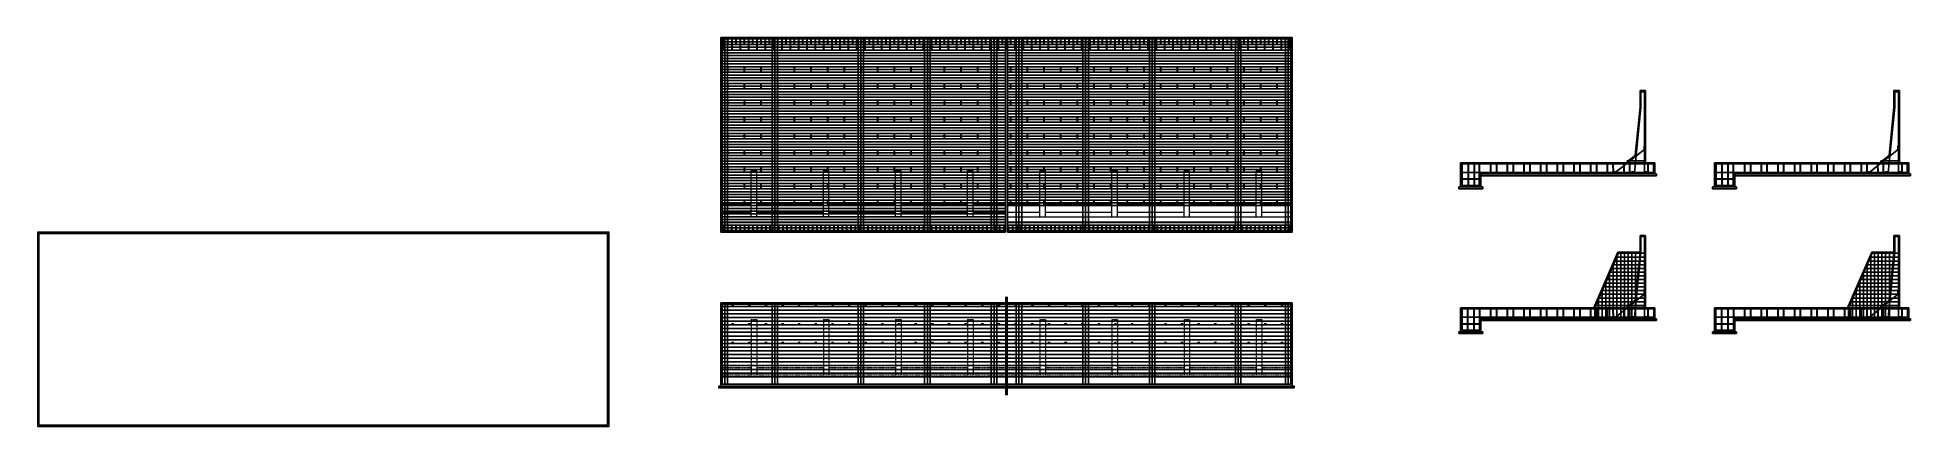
# Model space of a CAD drawing. Header units: centimetres. Extents: x 21448 to 61951, y 7284 to 18464.
# Drawn here: x 47144 to 57270, y 12417 to 14517 of the extents above; entities that cross this region are included whole.
import ezdxf

# ---------------------------------------------------------------- set-up
doc = ezdxf.new("R2010")
doc.units = ezdxf.units.CM
doc.header["$MEASUREMENT"] = 0
doc.linetypes.add('HIDDEN', pattern=[0.375, 0.25, -0.125])
for name, color, linetype, lineweight in [('HATCH', 250, 'Continuous', 9), ('KHUAT', 254, 'HIDDEN', 15), ('THAY', 7, 'Continuous', 25), ('THAY1', 9, 'Continuous', 20), ('THEPDAI', 3, 'Continuous', 30), ('THEPDOC', 1, 'Continuous', 40)]:
    doc.layers.add(name, color=color, linetype=linetype, lineweight=lineweight)
doc.layers.add('Thep chu', color=1, linetype='Continuous')
pattern_1 = [(50, (0, 0), (7.1726018, -0.62752135), [0.75, -8.25]), (355, (0, 0), (-1.3875133, 7.5219213), [0.6, -6.6]), (100.4514, (0.598, -0.052), (5.7850938, 6.8943954), [0.6374019, -7.0114211]), (46.1842, (0, 2), (10.6724105, -1.6551901), [1.125, -12.375]), (96.6356, (0.889, 1.862), (9.346627, 9.7411787), [0.9561029, -10.51713]), (351.1842, (0, 2), (9.3466195, 9.741186), [0.9, -9.9]), (21, (1, 1.5), (5.9690705, -4.0261889), [0.75, -8.25]), (326, (1, 1.5), (2.4331533, 7.25150045), [0.6, -6.6]), (71.4514, (1.4974, 1.1645), (8.4022263, 3.225305), [0.6374019, -7.0114211]), (37.5, (0, 0), (0.12159855, 3.32893854), [0, -6.52, 0, -6.7, 0, -6.625]), (7.5, (0, 0), (2.63069537, 3.94411712), [0, -3.82, 0, -6.37, 0, -2.525]), (327.5, (-2.23, 0), (5.33822436, -0.22554872), [0, -2.5, 0, -7.8, 0, -10.35]), (317.5, (-3.23, 0), (5.8318617, 1.00104982), [0, -3.25, 0, -5.18, 0, -7.35])]

msp = doc.modelspace()

# ---------------------------------------------------------------- hatches: boundary and pattern name
at = {"layer": 'HATCH'}
h = msp.add_hatch(dxfattribs=at)
h.set_pattern_fill('AR-CONC', color=256, style=0)
h.set_pattern_definition(pattern_1)
h.paths.add_polyline_path([(55897.8, 13780.1), (55887.8, 13780.1), (54947.8, 13780.1), (54947.8, 13770.1), (55897.8, 13770.1)])
h.paths.add_polyline_path([(54957.8, 13710.1), (54947.8, 13710.1), (54837.8, 13710.1), (54827.8, 13710.1), (54827.8, 13700.1), (54957.8, 13700.1)])
h = msp.add_hatch(dxfattribs=at)
h.set_pattern_fill('AR-CONC', color=256, style=0)
h.set_pattern_definition([(50, (1372.5144, 0), (7.1726018, -0.62752135), [0.75, -8.25]), (355, (1372.5144, 0), (-1.3875133, 7.5219213), [0.6, -6.6]), (100.4514, (1373.112, -0.052), (5.7850938, 6.8943954), [0.6374019, -7.0114211]), (46.1842, (1372.514, 2), (10.6724105, -1.6551901), [1.125, -12.375]), (96.6356, (1373.404, 1.862), (9.346627, 9.7411787), [0.9561029, -10.51713]), (351.1842, (1372.514, 2), (9.3466195, 9.741186), [0.9, -9.9]), (21, (1373.5144, 1.5), (5.9690705, -4.0261889), [0.75, -8.25]), (326, (1373.5144, 1.5), (2.4331533, 7.25150045), [0.6, -6.6]), (71.4514, (1374.012, 1.1645), (8.4022263, 3.225305), [0.6374019, -7.0114211]), (37.5, (1372.5144, 0), (0.12159855, 3.32893854), [0, -6.52, 0, -6.7, 0, -6.625]), (7.5, (1372.5144, 0), (2.63069537, 3.94411712), [0, -3.82, 0, -6.37, 0, -2.525]), (327.5, (1370.2844, 0), (5.33822436, -0.22554872), [0, -2.5, 0, -7.8, 0, -10.35]), (317.5, (1369.2844, 0), (5.8318617, 1.00104982), [0, -3.25, 0, -5.18, 0, -7.35])])
h.paths.add_polyline_path([(56320.3, 13780.1), (56320.3, 13770.1), (57270.3, 13770.1), (57270.3, 13780.1), (57260.3, 13780.1)])
h.paths.add_polyline_path([(56330.3, 13710.1), (56320.3, 13710.1), (56210.3, 13710.1), (56200.3, 13710.1), (56200.3, 13700.1), (56330.3, 13700.1)])
h = msp.add_hatch(dxfattribs=at)
h.set_pattern_fill('AR-CONC', color=256, style=0)
h.set_pattern_definition([(50, (0, -782.139), (7.1726018, -0.62752135), [0.75, -8.25]), (355, (0, -782.139), (-1.3875133, 7.5219213), [0.6, -6.6]), (100.4514, (0.598, -782.1916), (5.7850938, 6.8943954), [0.6374019, -7.0114211]), (46.1842, (0, -780.139), (10.6724105, -1.6551901), [1.125, -12.375]), (96.6356, (0.889, -780.277), (9.346627, 9.7411787), [0.9561029, -10.51713]), (351.1842, (0, -780.139), (9.3466195, 9.741186), [0.9, -9.9]), (21, (1, -780.639), (5.9690705, -4.0261889), [0.75, -8.25]), (326, (1, -780.639), (2.4331533, 7.25150045), [0.6, -6.6]), (71.4514, (1.4974, -780.975), (8.4022263, 3.225305), [0.6374019, -7.0114211]), (37.5, (0, -782.1393), (0.12159855, 3.32893854), [0, -6.52, 0, -6.7, 0, -6.625]), (7.5, (0, -782.1393), (2.63069537, 3.94411712), [0, -3.82, 0, -6.37, 0, -2.525]), (327.5, (-2.23, -782.1393), (5.33822436, -0.22554872), [0, -2.5, 0, -7.8, 0, -10.35]), (317.5, (-3.23, -782.1393), (5.8318617, 1.00104982), [0, -3.25, 0, -5.18, 0, -7.35])])
h.paths.add_polyline_path([(55897.8, 12998), (55887.8, 12998), (54947.8, 12998), (54947.8, 12988), (55897.8, 12988)])
h.paths.add_polyline_path([(54957.8, 12928), (54947.8, 12928), (54837.8, 12928), (54827.8, 12928), (54827.8, 12918), (54957.8, 12918)])
h = msp.add_hatch(dxfattribs=at)
h.set_pattern_fill('AR-CONC', color=256, style=0)
h.set_pattern_definition([(50, (1372.5144, -782.139), (7.1726018, -0.62752135), [0.75, -8.25]), (355, (1372.5144, -782.139), (-1.3875133, 7.5219213), [0.6, -6.6]), (100.4514, (1373.112, -782.1916), (5.7850938, 6.8943954), [0.6374019, -7.0114211]), (46.1842, (1372.514, -780.139), (10.6724105, -1.6551901), [1.125, -12.375]), (96.6356, (1373.404, -780.277), (9.346627, 9.7411787), [0.9561029, -10.51713]), (351.1842, (1372.514, -780.139), (9.3466195, 9.741186), [0.9, -9.9]), (21, (1373.5144, -780.639), (5.9690705, -4.0261889), [0.75, -8.25]), (326, (1373.5144, -780.639), (2.4331533, 7.25150045), [0.6, -6.6]), (71.4514, (1374.012, -780.975), (8.4022263, 3.225305), [0.6374019, -7.0114211]), (37.5, (1372.5144, -782.1393), (0.12159855, 3.32893854), [0, -6.52, 0, -6.7, 0, -6.625]), (7.5, (1372.5144, -782.1393), (2.63069537, 3.94411712), [0, -3.82, 0, -6.37, 0, -2.525]), (327.5, (1370.2844, -782.1393), (5.33822436, -0.22554872), [0, -2.5, 0, -7.8, 0, -10.35]), (317.5, (1369.2844, -782.1393), (5.8318617, 1.00104982), [0, -3.25, 0, -5.18, 0, -7.35])])
h.paths.add_polyline_path([(56320.3, 12998), (56320.3, 12988), (57270.3, 12988), (57270.3, 12998), (57260.3, 12998)])
h.paths.add_polyline_path([(56330.3, 12928), (56320.3, 12928), (56210.3, 12928), (56200.3, 12928), (56200.3, 12918), (56330.3, 12918)])
h = msp.add_hatch(dxfattribs=at)
h.set_pattern_fill('AR-CONC', color=256, style=0)
h.set_pattern_definition(pattern_1)
h.paths.add_polyline_path([(53937.9, 12634.9), (50827.9, 12634.9), (50827.9, 12624.9), (53937.9, 12624.9)])

# ---------------------------------------------------------------- linework, layer by layer
at = {"layer": 'KHUAT', "color": 4, "linetype": 'ByBlock'}
for p, q in [((51032.9, 13796.5), (51002.9, 13796.5)), ((51002.9, 13546.5), (51002.9, 13796.5)), ((51032.9, 13546.5), (51032.9, 13796.5)), ((51422.9, 13796.5), (51392.9, 13796.5)), ((51392.9, 13546.5), (51392.9, 13796.5)), ((51422.9, 13546.5), (51422.9, 13796.5)), ((51812.9, 13796.5), (51782.9, 13796.5)), ((51782.9, 13546.5), (51782.9, 13796.5)), ((51812.9, 13546.5), (51812.9, 13796.5)), ((52202.9, 13796.5), (52172.9, 13796.5)), ((52172.9, 13546.5), (52172.9, 13796.5)), ((52202.9, 13546.5), (52202.9, 13796.5)), ((52592.9, 13796.5), (52562.9, 13796.5)), ((52562.9, 13546.5), (52562.9, 13796.5)), ((52592.9, 13546.5), (52592.9, 13796.5)), ((52982.9, 13796.5), (52952.9, 13796.5)), ((52952.9, 13546.5), (52952.9, 13796.5)), ((52982.9, 13546.5), (52982.9, 13796.5)), ((53372.9, 13796.5), (53342.9, 13796.5)), ((53342.9, 13546.5), (53342.9, 13796.5)), ((53372.9, 13546.5), (53372.9, 13796.5)), ((53762.9, 13796.5), (53732.9, 13796.5)), ((53732.9, 13546.5), (53732.9, 13796.5)), ((53762.9, 13546.5), (53762.9, 13796.5)), ((51002.9, 13616.5), (50837.9, 13616.5)), ((51002.9, 13572.5), (50837.9, 13572.5)), ((51032.9, 13666.5), (51002.9, 13666.5)), ((51392.9, 13616.5), (51032.9, 13616.5)), ((51392.9, 13572.5), (51032.9, 13572.5)), ((51422.9, 13666.5), (51392.9, 13666.5)), ((51782.9, 13616.5), (51422.9, 13616.5)), ((51782.9, 13572.5), (51422.9, 13572.5)), ((51812.9, 13666.5), (51782.9, 13666.5)), ((52172.9, 13616.5), (51812.9, 13616.5)), ((52172.9, 13572.5), (51812.9, 13572.5)), ((52202.9, 13666.5), (52172.9, 13666.5)), ((52377.9, 13616.5), (52202.9, 13616.5)), ((52377.9, 13572.5), (52202.9, 13572.5)), ((52562.9, 13616.5), (52387.9, 13616.5)), ((52562.9, 13572.5), (52387.9, 13572.5)), ((52592.9, 13666.5), (52562.9, 13666.5)), ((52952.9, 13616.5), (52592.9, 13616.5)), ((52952.9, 13572.5), (52592.9, 13572.5)), ((52982.9, 13666.5), (52952.9, 13666.5)), ((53342.9, 13616.5), (52982.9, 13616.5)), ((53342.9, 13572.5), (52982.9, 13572.5)), ((53372.9, 13666.5), (53342.9, 13666.5)), ((53732.9, 13616.5), (53372.9, 13616.5)), ((53732.9, 13572.5), (53372.9, 13572.5)), ((53762.9, 13666.5), (53732.9, 13666.5)), ((53927.9, 13616.5), (53762.9, 13616.5)), ((53927.9, 13572.5), (53762.9, 13572.5)), ((52377.9, 13546.5), (50837.9, 13546.5)), ((52377.9, 13516.5), (50837.9, 13516.5)), ((53927.9, 13546.5), (52387.9, 13546.5)), ((53927.9, 13516.5), (52387.9, 13516.5))]:
    msp.add_line(p, q, dxfattribs=at)
at = {"layer": 'KHUAT', "color": 3}
for p, q in [((51002.9, 12994.9), (51002.9, 12694.9)), ((51002.9, 12994.9), (51032.9, 12994.9)), ((51032.9, 12994.9), (51032.9, 12694.9)), ((51392.9, 12994.9), (51392.9, 12694.9)), ((51392.9, 12994.9), (51422.9, 12994.9)), ((51422.9, 12994.9), (51422.9, 12694.9)), ((51782.9, 12994.9), (51782.9, 12694.9)), ((51782.9, 12994.9), (51812.9, 12994.9)), ((51812.9, 12994.9), (51812.9, 12694.9)), ((52172.9, 12994.9), (52172.9, 12694.9)), ((52172.9, 12994.9), (52202.9, 12994.9)), ((52202.9, 12994.9), (52202.9, 12694.9)), ((52562.9, 12994.9), (52562.9, 12694.9)), ((52562.9, 12994.9), (52592.9, 12994.9)), ((52592.9, 12994.9), (52592.9, 12694.9)), ((52952.9, 12994.9), (52952.9, 12694.9)), ((52952.9, 12994.9), (52982.9, 12994.9)), ((52982.9, 12994.9), (52982.9, 12694.9)), ((53342.9, 12994.9), (53342.9, 12694.9)), ((53342.9, 12994.9), (53372.9, 12994.9)), ((53372.9, 12994.9), (53372.9, 12694.9)), ((53732.9, 12994.9), (53732.9, 12694.9)), ((53732.9, 12994.9), (53762.9, 12994.9)), ((53762.9, 12994.9), (53762.9, 12694.9))]:
    msp.add_line(p, q, dxfattribs=at)
at = {"layer": 'KHUAT'}
for p, q in [((50845.4, 12734.9), (51002.9, 12734.9)), ((50845.4, 12694.9), (52378.9, 12694.9)), ((51032.9, 12734.9), (51392.9, 12734.9)), ((51422.9, 12734.9), (51782.9, 12734.9)), ((51812.9, 12734.9), (52172.9, 12734.9)), ((52202.9, 12734.9), (52378.9, 12734.9)), ((52386.8, 12734.9), (52562.9, 12734.9)), ((52386.8, 12694.9), (53920.4, 12694.9)), ((52592.9, 12734.9), (52952.9, 12734.9)), ((52982.9, 12734.9), (53342.9, 12734.9)), ((53372.9, 12734.9), (53732.9, 12734.9)), ((53762.9, 12734.9), (53920.4, 12734.9))]:
    msp.add_line(p, q, dxfattribs=at)
at = {"layer": 'THAY'}
for p, q in [((52377.9, 13466.5), (52377.9, 14516.5)), ((52387.9, 13466.5), (52387.9, 14516.5)), ((55887.8, 13840.1), (54837.8, 13840.1)), ((54837.8, 13840.1), (54837.8, 13780.1)), ((54837.8, 13780.1), (54837.8, 13710.1)), ((54947.8, 13780.1), (55887.8, 13780.1)), ((54947.8, 13710.1), (54947.8, 13780.1)), ((55887.8, 13780.1), (55887.8, 13840.1)), ((55897.8, 13780.1), (55887.8, 13780.1)), ((55897.8, 13770.1), (55897.8, 13780.1)), ((57260.3, 13840.1), (56210.3, 13840.1)), ((56210.3, 13840.1), (56210.3, 13780.1)), ((56210.3, 13780.1), (56210.3, 13710.1)), ((56320.3, 13780.1), (57260.3, 13780.1)), ((56320.3, 13710.1), (56320.3, 13780.1)), ((57260.3, 13780.1), (57260.3, 13840.1)), ((57270.3, 13780.1), (57260.3, 13780.1)), ((57270.3, 13770.1), (57270.3, 13780.1)), ((54827.8, 13710.1), (54827.8, 13700.1)), ((54827.8, 13710.1), (54837.8, 13710.1)), ((54827.8, 13700.1), (54957.8, 13700.1)), ((54837.8, 13710.1), (54947.8, 13710.1)), ((54837.8, 13710.1), (54947.8, 13710.1)), ((54947.8, 13770.1), (55897.8, 13770.1)), ((54947.8, 13710.1), (54957.8, 13710.1)), ((54957.8, 13710.1), (54957.8, 13700.1)), ((56200.3, 13710.1), (56200.3, 13700.1)), ((56200.3, 13710.1), (56210.3, 13710.1)), ((56200.3, 13700.1), (56330.3, 13700.1)), ((56210.3, 13710.1), (56320.3, 13710.1)), ((56210.3, 13710.1), (56320.3, 13710.1)), ((56320.3, 13770.1), (57270.3, 13770.1)), ((56320.3, 13710.1), (56330.3, 13710.1)), ((56330.3, 13710.1), (56330.3, 13700.1)), ((53927.9, 13084.9), (50837.9, 13084.9)), ((50837.9, 13084.9), (50837.9, 12634.9)), ((52378.9, 13115.9), (52378.9, 12586)), ((52386.8, 13115.9), (52386.8, 12586)), ((53927.9, 12634.9), (53927.9, 13084.9)), ((55887.8, 13058), (54837.8, 13058)), ((54837.8, 13058), (54837.8, 12998)), ((54837.8, 12998), (54837.8, 12928)), ((54947.8, 12998), (55887.8, 12998)), ((54947.8, 12928), (54947.8, 12998)), ((54947.8, 12988), (55897.8, 12988)), ((55887.8, 12998), (55887.8, 13058)), ((55897.8, 12998), (55887.8, 12998)), ((55897.8, 12988), (55897.8, 12998)), ((57260.3, 13058), (56210.3, 13058)), ((56210.3, 13058), (56210.3, 12998)), ((56210.3, 12998), (56210.3, 12928)), ((56320.3, 12998), (57260.3, 12998)), ((56320.3, 12928), (56320.3, 12998)), ((56320.3, 12988), (57270.3, 12988)), ((57260.3, 12998), (57260.3, 13058)), ((57270.3, 12998), (57260.3, 12998)), ((57270.3, 12988), (57270.3, 12998)), ((54827.8, 12928), (54827.8, 12918)), ((54827.8, 12928), (54837.8, 12928)), ((54827.8, 12918), (54957.8, 12918)), ((54837.8, 12928), (54947.8, 12928)), ((54837.8, 12928), (54947.8, 12928)), ((54947.8, 12928), (54957.8, 12928)), ((54957.8, 12928), (54957.8, 12918)), ((56200.3, 12928), (56200.3, 12918)), ((56200.3, 12928), (56210.3, 12928)), ((56200.3, 12918), (56330.3, 12918)), ((56210.3, 12928), (56320.3, 12928)), ((56210.3, 12928), (56320.3, 12928)), ((56320.3, 12928), (56330.3, 12928)), ((56330.3, 12928), (56330.3, 12918)), ((50827.9, 12624.9), (50827.9, 12634.9)), ((50827.9, 12634.9), (50837.9, 12634.9)), ((50827.9, 12624.9), (52378.9, 12624.9)), ((50837.9, 12634.9), (52378.9, 12634.9)), ((52386.8, 12634.9), (53927.9, 12634.9)), ((52386.8, 12624.9), (53937.9, 12624.9)), ((53937.9, 12634.9), (53927.9, 12634.9)), ((53937.9, 12624.9), (53937.9, 12634.9))]:
    msp.add_line(p, q, dxfattribs=at)
at = {"layer": 'THAY', "color": 6}
for p, q in [((55807.8, 14140.1), (55807.8, 14230.1)), ((55807.8, 14230.1), (55837.8, 14230.1)), ((55837.8, 13840.1), (55837.8, 14230.1)), ((57180.3, 14140.1), (57180.3, 14230.1)), ((57180.3, 14230.1), (57210.3, 14230.1)), ((57210.3, 13840.1), (57210.3, 14230.1)), ((55807.8, 14140.1), (55781.8, 13880.1)), ((57180.3, 14140.1), (57154.3, 13880.1)), ((55781.8, 13880.1), (55743.9, 13850.1)), ((57154.3, 13880.1), (57116.4, 13850.1)), ((55837.8, 13850.1), (55737.8, 13850.1)), ((55737.8, 13840.1), (55737.8, 13850.1)), ((57210.3, 13850.1), (57110.3, 13850.1)), ((57110.3, 13840.1), (57110.3, 13850.1)), ((55807.8, 13358), (55807.8, 13448)), ((55807.8, 13448), (55837.8, 13448)), ((55837.8, 13058), (55837.8, 13448)), ((57180.3, 13358), (57180.3, 13448)), ((57180.3, 13448), (57210.3, 13448)), ((57210.3, 13058), (57210.3, 13448)), ((55687.8, 13358), (55557.8, 13058)), ((55807.8, 13358), (55687.8, 13358)), ((55807.8, 13358), (55781.8, 13098)), ((57060.3, 13358), (56930.3, 13058)), ((57180.3, 13358), (57060.3, 13358)), ((57180.3, 13358), (57154.3, 13098)), ((55837.8, 13068), (55737.8, 13068)), ((55737.8, 13058), (55737.8, 13068)), ((55781.8, 13098), (55743.9, 13068)), ((57210.3, 13068), (57110.3, 13068)), ((57110.3, 13058), (57110.3, 13068)), ((57154.3, 13098), (57116.4, 13068))]:
    msp.add_line(p, q, dxfattribs=at)
at = {"layer": 'THAY'}
for points in [[(52377.9, 13466.5), (50837.9, 13466.5), (50837.9, 14516.5), (53927.9, 14516.5), (53927.9, 13466.5), (52387.9, 13466.5)], [(52378.9, 12624.9), (50827.9, 12624.9), (50827.9, 12634.9), (52378.9, 12634.9)], [(52386.8, 12634.9), (53937.9, 12634.9), (53937.9, 12624.9), (52386.8, 12624.9)]]:
    msp.add_lwpolyline(points, dxfattribs=at)
at = {"layer": 'THAY1'}
msp.add_lwpolyline([(47144, 12416.5), (50234, 12416.5), (50234, 13466.5), (47144, 13466.5)], close=True, dxfattribs=at)
at = {"layer": 'Thep chu'}
for p, q in [((50845.4, 14509), (52377.9, 14509)), ((50845.4, 13474), (50845.4, 14509)), ((52377.9, 14494), (50845.4, 14494)), ((50860.4, 13474), (50860.4, 14509)), ((50875.4, 13474), (50875.4, 14509)), ((51115.4, 14509), (51115.4, 13474)), ((51130.4, 14509), (51130.4, 13474)), ((51145.4, 14509), (51145.4, 13474)), ((51580.4, 14509), (51580.4, 13474)), ((51595.4, 14509), (51595.4, 13474)), ((51610.4, 14509), (51610.4, 13474)), ((51940.4, 14509), (51940.4, 13474)), ((51955.4, 14509), (51955.4, 13474)), ((51970.4, 14509), (51970.4, 13474)), ((52300.4, 14509), (52300.4, 13474)), ((52315.4, 14509), (52315.4, 13474)), ((52330.4, 14509), (52330.4, 13474)), ((52387.9, 14509), (53920.4, 14509)), ((53920.4, 14494), (52387.9, 14494)), ((52435.4, 14509), (52435.4, 13474)), ((52450.4, 14509), (52450.4, 13474)), ((52465.4, 14509), (52465.4, 13474)), ((52795.4, 14509), (52795.4, 13474)), ((52810.4, 14509), (52810.4, 13474)), ((52825.4, 14509), (52825.4, 13474)), ((53155.4, 14509), (53155.4, 13474)), ((53170.4, 14509), (53170.4, 13474)), ((53185.4, 14509), (53185.4, 13474)), ((53620.4, 14509), (53620.4, 13474)), ((53635.4, 14509), (53635.4, 13474)), ((53650.4, 14509), (53650.4, 13474)), ((53890.4, 14509), (53890.4, 13474)), ((53905.4, 14509), (53905.4, 13474)), ((53920.4, 14509), (53920.4, 13474)), ((52377.9, 14479), (50845.4, 14479)), ((52377.9, 14464), (50845.4, 14464)), ((52377.9, 14449), (50845.4, 14449)), ((52377.9, 14434), (50845.4, 14434)), ((52377.9, 14419), (50845.4, 14419)), ((52377.9, 14404), (50845.4, 14404)), ((52377.9, 14389), (50845.4, 14389)), ((53920.4, 14479), (52387.9, 14479)), ((53920.4, 14464), (52387.9, 14464)), ((53920.4, 14449), (52387.9, 14449)), ((53920.4, 14434), (52387.9, 14434)), ((53920.4, 14419), (52387.9, 14419)), ((53920.4, 14404), (52387.9, 14404)), ((53920.4, 14389), (52387.9, 14389)), ((52377.9, 14374), (50845.4, 14374)), ((52377.9, 14359), (50845.4, 14359)), ((52377.9, 14344), (50845.4, 14344)), ((52377.9, 14329), (50845.4, 14329)), ((52377.9, 14314), (50845.4, 14314)), ((52377.9, 14299), (50845.4, 14299)), ((52377.9, 14284), (50845.4, 14284)), ((53920.4, 14374), (52387.9, 14374)), ((53920.4, 14359), (52387.9, 14359)), ((53920.4, 14344), (52387.9, 14344)), ((53920.4, 14329), (52387.9, 14329)), ((53920.4, 14314), (52387.9, 14314)), ((53920.4, 14299), (52387.9, 14299)), ((53920.4, 14284), (52387.9, 14284)), ((52377.9, 14269), (50845.4, 14269)), ((52377.9, 14254), (50845.4, 14254)), ((52377.9, 14239), (50845.4, 14239)), ((52377.9, 14224), (50845.4, 14224)), ((52377.9, 14209), (50845.4, 14209)), ((52377.9, 14194), (50845.4, 14194)), ((52377.9, 14179), (50845.4, 14179)), ((53920.4, 14269), (52387.9, 14269)), ((53920.4, 14254), (52387.9, 14254)), ((53920.4, 14239), (52387.9, 14239)), ((53920.4, 14224), (52387.9, 14224)), ((53920.4, 14209), (52387.9, 14209)), ((53920.4, 14194), (52387.9, 14194)), ((53920.4, 14179), (52387.9, 14179)), ((55812.8, 14224.1), (55832.8, 14224.1)), ((55812.8, 14139.6), (55812.8, 14224.1)), ((55832.8, 13788), (55832.8, 14224.1)), ((57185.3, 14139.6), (57185.3, 14224.1)), ((57185.3, 14224.1), (57205.3, 14224.1)), ((57205.3, 13788), (57205.3, 14224.1)), ((52377.9, 14164), (50845.4, 14164)), ((52377.9, 14149), (50845.4, 14149)), ((52377.9, 14134), (50845.4, 14134)), ((52377.9, 14119), (50845.4, 14119)), ((52377.9, 14104), (50845.4, 14104)), ((52377.9, 14089), (50845.4, 14089)), ((53920.4, 14164), (52387.9, 14164)), ((53920.4, 14149), (52387.9, 14149)), ((53920.4, 14134), (52387.9, 14134)), ((53920.4, 14119), (52387.9, 14119)), ((53920.4, 14104), (52387.9, 14104)), ((53920.4, 14089), (52387.9, 14089)), ((55812.8, 14139.6), (55777.6, 13788)), ((57185.3, 14139.6), (57150.2, 13788)), ((52377.9, 14074), (50845.4, 14074)), ((52377.9, 14059), (50845.4, 14059)), ((52377.9, 14044), (50845.4, 14044)), ((52377.9, 14029), (50845.4, 14029)), ((52377.9, 14014), (50845.4, 14014)), ((52377.9, 13999), (50845.4, 13999)), ((52377.9, 13984), (50845.4, 13984)), ((53920.4, 14074), (52387.9, 14074)), ((53920.4, 14059), (52387.9, 14059)), ((53920.4, 14044), (52387.9, 14044)), ((53920.4, 14029), (52387.9, 14029)), ((53920.4, 14014), (52387.9, 14014)), ((53920.4, 13999), (52387.9, 13999)), ((53920.4, 13984), (52387.9, 13984)), ((52377.9, 13969), (50845.4, 13969)), ((52377.9, 13954), (50845.4, 13954)), ((52377.9, 13939), (50845.4, 13939)), ((52377.9, 13924), (50845.4, 13924)), ((52377.9, 13909), (50845.4, 13909)), ((52377.9, 13894), (50845.4, 13894)), ((52377.9, 13879), (50845.4, 13879)), ((53920.4, 13969), (52387.9, 13969)), ((53920.4, 13954), (52387.9, 13954)), ((53920.4, 13939), (52387.9, 13939)), ((53920.4, 13924), (52387.9, 13924)), ((53920.4, 13909), (52387.9, 13909)), ((53920.4, 13894), (52387.9, 13894)), ((53920.4, 13879), (52387.9, 13879)), ((55833.2, 13914.4), (55673.4, 13788)), ((57205.7, 13914.4), (57045.9, 13788)), ((52377.9, 13864), (50845.4, 13864)), ((52377.9, 13849), (50845.4, 13849)), ((52377.9, 13834), (50845.4, 13834)), ((52377.9, 13819), (50845.4, 13819)), ((52377.9, 13804), (50845.4, 13804)), ((52377.9, 13789), (50845.4, 13789)), ((52377.9, 13774), (50845.4, 13774)), ((53920.4, 13864), (52387.9, 13864)), ((53920.4, 13849), (52387.9, 13849)), ((53920.4, 13834), (52387.9, 13834)), ((53920.4, 13819), (52387.9, 13819)), ((53920.4, 13804), (52387.9, 13804)), ((53920.4, 13789), (52387.9, 13789)), ((53920.4, 13774), (52387.9, 13774)), ((55880.3, 13834.1), (54845.3, 13834.1)), ((54845.3, 13788.1), (55880.3, 13788.1)), ((55880.3, 13788.1), (55880.3, 13834.1)), ((57252.8, 13834.1), (56217.8, 13834.1)), ((56217.8, 13788.1), (57252.8, 13788.1)), ((57252.8, 13788.1), (57252.8, 13834.1)), ((52377.9, 13759), (50845.4, 13759)), ((52377.9, 13744), (50845.4, 13744)), ((52377.9, 13729), (50845.4, 13729)), ((52377.9, 13714), (50845.4, 13714)), ((52377.9, 13699), (50845.4, 13699)), ((52377.9, 13684), (50845.4, 13684)), ((53920.4, 13759), (52387.9, 13759)), ((53920.4, 13744), (52387.9, 13744)), ((53920.4, 13729), (52387.9, 13729)), ((53920.4, 13714), (52387.9, 13714)), ((53920.4, 13699), (52387.9, 13699)), ((53920.4, 13684), (52387.9, 13684)), ((54845.3, 13718.1), (54940.3, 13718.1)), ((56217.8, 13718.1), (56312.8, 13718.1)), ((52377.9, 13669), (50845.4, 13669)), ((52377.9, 13654), (50845.4, 13654)), ((52377.9, 13639), (50845.4, 13639)), ((52377.9, 13624), (50845.4, 13624)), ((52377.9, 13609), (50845.4, 13609)), ((52377.9, 13594), (50845.4, 13594)), ((52377.9, 13579), (50845.4, 13579)), ((53920.4, 13669), (52387.9, 13669)), ((53920.4, 13654), (52387.9, 13654)), ((53920.4, 13639), (52387.9, 13639)), ((53920.4, 13624), (52387.9, 13624)), ((53920.4, 13609), (52387.9, 13609)), ((52377.9, 13564), (50845.4, 13564)), ((52377.9, 13549), (50845.4, 13549)), ((52377.9, 13534), (50845.4, 13534)), ((52377.9, 13519), (50845.4, 13519)), ((52377.9, 13504), (50845.4, 13504)), ((52377.9, 13489), (50845.4, 13489)), ((52377.9, 13474), (50845.4, 13474)), ((53920.4, 13519), (52387.9, 13519)), ((53920.4, 13504), (52387.9, 13504)), ((53920.4, 13489), (52387.9, 13489)), ((53920.4, 13474), (52387.9, 13474)), ((55812.8, 13357.5), (55812.8, 13442)), ((55812.8, 13442), (55832.8, 13442)), ((55832.8, 13005.8), (55832.8, 13442)), ((57185.3, 13357.5), (57185.3, 13442)), ((57185.3, 13442), (57205.3, 13442)), ((57205.3, 13005.8), (57205.3, 13442)), ((55691.1, 13353), (55563.3, 13058)), ((55832.8, 13269.8), (55655.1, 13269.8)), ((55663.3, 13288.7), (55663.3, 13006)), ((55832.8, 13289.9), (55663.8, 13289.9)), ((55832.8, 13309.7), (55672.4, 13309.7)), ((55832.8, 13329.8), (55681.1, 13329.8)), ((55683.3, 13334.9), (55683.3, 13006)), ((55832.8, 13353), (55691.1, 13353)), ((55703.3, 13353), (55703.3, 13006)), ((55723.3, 13353), (55723.3, 13006)), ((55743.3, 13353), (55743.3, 13006)), ((55763.3, 13353), (55763.3, 13006)), ((55812.8, 13357.5), (55777.6, 13005.8)), ((55783.3, 13353), (55783.3, 13006)), ((57063.6, 13353), (56935.8, 13058)), ((57205.3, 13269.8), (57027.6, 13269.8)), ((57035.8, 13288.7), (57035.8, 13006)), ((57205.3, 13289.9), (57036.3, 13289.9)), ((57205.3, 13309.7), (57044.9, 13309.7)), ((57205.3, 13329.8), (57053.6, 13329.8)), ((57055.8, 13334.9), (57055.8, 13006)), ((57205.3, 13353), (57063.6, 13353)), ((57075.8, 13353), (57075.8, 13006)), ((57095.8, 13353), (57095.8, 13006)), ((57115.8, 13353), (57115.8, 13006)), ((57135.8, 13353), (57135.8, 13006)), ((57185.3, 13357.5), (57150.2, 13005.8)), ((57155.8, 13353), (57155.8, 13006)), ((55832.8, 13169.9), (55611.8, 13169.9)), ((55832.8, 13189.7), (55620.4, 13189.7)), ((55623.3, 13196.4), (55623.3, 13006)), ((55832.8, 13209.8), (55629.1, 13209.8)), ((55832.8, 13229.9), (55637.8, 13229.9)), ((55643.3, 13242.6), (55643.3, 13006)), ((55832.8, 13249.9), (55646.4, 13249.9)), ((57205.3, 13169.9), (56984.3, 13169.9)), ((57205.3, 13189.7), (56992.9, 13189.7)), ((56995.8, 13196.4), (56995.8, 13006)), ((57205.3, 13209.8), (57001.6, 13209.8)), ((57205.3, 13229.9), (57010.3, 13229.9)), ((57015.8, 13242.6), (57015.8, 13006)), ((57205.3, 13249.9), (57019, 13249.9)), ((50845.4, 13077.4), (50845.4, 12644.9)), ((52378.9, 13077.4), (50845.4, 13077.4)), ((50845.4, 13064.9), (52378.9, 13064.9)), ((50860.4, 13077.4), (50860.4, 12644.9)), ((50875.4, 13077.4), (50875.4, 12644.9)), ((51115.4, 13084.9), (51115.4, 12644.9)), ((51130.4, 13084.9), (51130.4, 12644.9)), ((51145.4, 13084.9), (51145.4, 12644.9)), ((51580.4, 13084.9), (51580.4, 12644.9)), ((51595.4, 13084.9), (51595.4, 12644.9)), ((51610.4, 13084.9), (51610.4, 12644.9)), ((51940.4, 13084.9), (51940.4, 12644.9)), ((51955.4, 13084.9), (51955.4, 12644.9)), ((51970.4, 13084.9), (51970.4, 12644.9)), ((52300.4, 13084.9), (52300.4, 12644.9)), ((52315.4, 13084.9), (52315.4, 12644.9)), ((52330.4, 13084.9), (52330.4, 12644.9)), ((53920.4, 13077.4), (52386.8, 13077.4)), ((52386.8, 13064.9), (53920.4, 13064.9)), ((52435.4, 13077.4), (52435.4, 12644.9)), ((52450.4, 13077.4), (52450.4, 12644.9)), ((52465.4, 13077.4), (52465.4, 12644.9)), ((52795.4, 13077.4), (52795.4, 12644.9)), ((52810.4, 13077.4), (52810.4, 12644.9)), ((52825.4, 13077.4), (52825.4, 12644.9)), ((53155.4, 13077.4), (53155.4, 12644.9)), ((53170.4, 13077.4), (53170.4, 12644.9)), ((53185.4, 13077.4), (53185.4, 12644.9)), ((53620.4, 13077.4), (53620.4, 12644.9)), ((53635.4, 13077.4), (53635.4, 12644.9)), ((53650.4, 13077.4), (53650.4, 12644.9)), ((53890.4, 13077.4), (53890.4, 12644.9)), ((53905.4, 13077.4), (53905.4, 12644.9)), ((53920.4, 12644.9), (53920.4, 13077.4)), ((53920.4, 13077.4), (53920.4, 12644.9)), ((55832.8, 13069.9), (55568.5, 13069.9)), ((55832.8, 13090), (55577.2, 13090)), ((55583.3, 13104.1), (55583.3, 13006)), ((55832.8, 13110), (55585.8, 13110)), ((55832.8, 13130.1), (55594.5, 13130.1)), ((55832.8, 13150.1), (55603.2, 13150.1)), ((55603.3, 13150.3), (55603.3, 13006)), ((55833.2, 13132.2), (55673.4, 13005.8)), ((57205.3, 13069.9), (56941, 13069.9)), ((57205.3, 13090), (56949.7, 13090)), ((56955.8, 13104.1), (56955.8, 13006)), ((57205.3, 13110), (56958.3, 13110)), ((57205.3, 13130.1), (56967, 13130.1)), ((57205.3, 13150.1), (56975.7, 13150.1)), ((56975.8, 13150.3), (56975.8, 13006)), ((57205.7, 13132.2), (57045.9, 13005.8)), ((50845.4, 13044.9), (52378.9, 13044.9)), ((50845.4, 13024.9), (53920.4, 13024.9)), ((50845.4, 13004.9), (53920.4, 13004.9)), ((50845.4, 12984.9), (52378.9, 12984.9)), ((50845.4, 12964.9), (52378.9, 12964.9)), ((52386.8, 13044.9), (53920.4, 13044.9)), ((52386.8, 12984.9), (53920.4, 12984.9)), ((52386.8, 12964.9), (53920.4, 12964.9)), ((55881.8, 13052), (54843.8, 13052)), ((54843.8, 13006), (55881.8, 13006)), ((55563.3, 13058), (55563.3, 13006)), ((55881.8, 13006), (55881.8, 13052)), ((57254.3, 13052), (56216.3, 13052)), ((56216.3, 13006), (57254.3, 13006)), ((56935.8, 13058), (56935.8, 13006)), ((57254.3, 13006), (57254.3, 13052)), ((50845.4, 12944.9), (52378.9, 12944.9)), ((50845.4, 12924.9), (52378.9, 12924.9)), ((50845.4, 12904.9), (52378.9, 12904.9)), ((50845.4, 12884.9), (52378.9, 12884.9)), ((50845.4, 12864.9), (52378.9, 12864.9)), ((52386.8, 12944.9), (53920.4, 12944.9)), ((52386.8, 12924.9), (53920.4, 12924.9)), ((52386.8, 12904.9), (53920.4, 12904.9)), ((52386.8, 12884.9), (53920.4, 12884.9)), ((52386.8, 12864.9), (53920.4, 12864.9)), ((54843.8, 12936), (54941.8, 12936)), ((56216.3, 12936), (56314.3, 12936)), ((50845.4, 12844.9), (52378.9, 12844.9)), ((50845.4, 12824.9), (52378.9, 12824.9)), ((50845.4, 12804.9), (52378.9, 12804.9)), ((50845.4, 12784.9), (52378.9, 12784.9)), ((50845.4, 12764.9), (52378.9, 12764.9)), ((52386.8, 12844.9), (53920.4, 12844.9)), ((52386.8, 12824.9), (53920.4, 12824.9)), ((52386.8, 12804.9), (53920.4, 12804.9)), ((52386.8, 12784.9), (53920.4, 12784.9)), ((52386.8, 12764.9), (53920.4, 12764.9)), ((50845.4, 12744.9), (52378.9, 12744.9)), ((50845.4, 12724.9), (52378.9, 12724.9)), ((50845.4, 12704.9), (52378.9, 12704.9)), ((50845.4, 12684.9), (52378.9, 12684.9)), ((52386.8, 12744.9), (53920.4, 12744.9)), ((52386.8, 12724.9), (53920.4, 12724.9)), ((52386.8, 12704.9), (53920.4, 12704.9)), ((52386.8, 12684.9), (53920.4, 12684.9)), ((50845.4, 12644.9), (52378.9, 12644.9)), ((52386.8, 12644.9), (53920.4, 12644.9))]:
    msp.add_line(p, q, dxfattribs=at)
msp.add_lwpolyline([(47151.5, 12424), (50226.5, 12424), (50226.5, 13459), (47151.5, 13459)], close=True, dxfattribs=at)
at = {"layer": 'THEPDAI'}
for p, q in [((50852.7, 14509), (50852.7, 14449)), ((50875.2, 14509), (50875.2, 14479)), ((50897.7, 14509), (50897.7, 14449)), ((50920.2, 14509), (50920.2, 14479)), ((50942.7, 14509), (50942.7, 14449)), ((50965.2, 14509), (50965.2, 14479)), ((50987.7, 14509), (50987.7, 14449)), ((51010.2, 14509), (51010.2, 14479)), ((51032.7, 14509), (51032.7, 14449)), ((51055.2, 14509), (51055.2, 14479)), ((51077.7, 14509), (51077.7, 14449)), ((51100.2, 14509), (51100.2, 14479)), ((51122.7, 14509), (51122.7, 14449)), ((51145.2, 14509), (51145.2, 14479)), ((51167.7, 14509), (51167.7, 14449)), ((51190.2, 14509), (51190.2, 14479)), ((51212.7, 14509), (51212.7, 14449)), ((51235.2, 14509), (51235.2, 14479)), ((51257.7, 14509), (51257.7, 14449)), ((51280.2, 14509), (51280.2, 14479)), ((51302.7, 14509), (51302.7, 14449)), ((51325.2, 14509), (51325.2, 14479)), ((51347.7, 14509), (51347.7, 14449)), ((51370.2, 14509), (51370.2, 14479)), ((51392.7, 14509), (51392.7, 14449)), ((51415.2, 14509), (51415.2, 14479)), ((51437.7, 14509), (51437.7, 14449)), ((51460.2, 14509), (51460.2, 14479)), ((51482.7, 14509), (51482.7, 14449)), ((51505.2, 14509), (51505.2, 14479)), ((51527.7, 14509), (51527.7, 14449)), ((51550.2, 14509), (51550.2, 14479)), ((51572.7, 14509), (51572.7, 14449)), ((51595.2, 14509), (51595.2, 14479)), ((51617.7, 14509), (51617.7, 14449)), ((51640.2, 14509), (51640.2, 14479)), ((51662.7, 14509), (51662.7, 14449)), ((51685.2, 14509), (51685.2, 14479)), ((51707.7, 14509), (51707.7, 14449)), ((51730.2, 14509), (51730.2, 14479)), ((51752.7, 14509), (51752.7, 14449)), ((51775.2, 14509), (51775.2, 14479)), ((51797.7, 14509), (51797.7, 14449)), ((51820.2, 14509), (51820.2, 14479)), ((51842.7, 14509), (51842.7, 14449)), ((51865.2, 14509), (51865.2, 14479)), ((51887.7, 14509), (51887.7, 14449)), ((51910.2, 14509), (51910.2, 14479)), ((51932.7, 14509), (51932.7, 14449)), ((51955.2, 14509), (51955.2, 14479)), ((51977.7, 14509), (51977.7, 14449)), ((52000.2, 14509), (52000.2, 14479)), ((52022.7, 14509), (52022.7, 14449)), ((52045.2, 14509), (52045.2, 14479)), ((52067.7, 14509), (52067.7, 14449)), ((52090.2, 14509), (52090.2, 14479)), ((52112.7, 14509), (52112.7, 14449)), ((52135.2, 14509), (52135.2, 14479)), ((52157.7, 14509), (52157.7, 14449)), ((52180.2, 14509), (52180.2, 14479)), ((52202.7, 14509), (52202.7, 14449)), ((52225.2, 14509), (52225.2, 14479)), ((52247.7, 14509), (52247.7, 14449)), ((52270.2, 14509), (52270.2, 14479)), ((52292.7, 14509), (52292.7, 14449)), ((52315.2, 14509), (52315.2, 14479)), ((52337.7, 14509), (52337.7, 14449)), ((52360.2, 14509), (52360.2, 14479)), ((52382.7, 14509), (52382.7, 14449)), ((52405.2, 14509), (52405.2, 14479)), ((52427.7, 14509), (52427.7, 14449)), ((52450.2, 14509), (52450.2, 14479)), ((52472.7, 14509), (52472.7, 14449)), ((52495.2, 14509), (52495.2, 14479)), ((52517.7, 14509), (52517.7, 14449)), ((52540.2, 14509), (52540.2, 14479)), ((52562.7, 14509), (52562.7, 14449)), ((52585.2, 14509), (52585.2, 14479)), ((52607.7, 14509), (52607.7, 14449)), ((52630.2, 14509), (52630.2, 14479)), ((52652.7, 14509), (52652.7, 14449)), ((52675.2, 14509), (52675.2, 14479)), ((52697.7, 14509), (52697.7, 14449)), ((52720.2, 14509), (52720.2, 14479)), ((52742.7, 14509), (52742.7, 14449)), ((52765.2, 14509), (52765.2, 14479)), ((52787.7, 14509), (52787.7, 14449)), ((52810.2, 14509), (52810.2, 14479)), ((52832.7, 14509), (52832.7, 14449)), ((52855.2, 14509), (52855.2, 14479)), ((52877.7, 14509), (52877.7, 14449)), ((52900.2, 14509), (52900.2, 14479)), ((52922.7, 14509), (52922.7, 14449)), ((52945.2, 14509), (52945.2, 14479)), ((52967.7, 14509), (52967.7, 14449)), ((52990.2, 14509), (52990.2, 14479)), ((53012.7, 14509), (53012.7, 14449)), ((53035.2, 14509), (53035.2, 14479)), ((53057.7, 14509), (53057.7, 14449)), ((53080.2, 14509), (53080.2, 14479)), ((53102.7, 14509), (53102.7, 14449)), ((53125.2, 14509), (53125.2, 14479)), ((53147.7, 14509), (53147.7, 14449)), ((53170.2, 14509), (53170.2, 14479)), ((53192.7, 14509), (53192.7, 14449)), ((53215.2, 14509), (53215.2, 14479)), ((53237.7, 14509), (53237.7, 14449)), ((53260.2, 14509), (53260.2, 14479)), ((53282.7, 14509), (53282.7, 14449)), ((53305.2, 14509), (53305.2, 14479)), ((53327.7, 14509), (53327.7, 14449)), ((53350.2, 14509), (53350.2, 14479)), ((53372.7, 14509), (53372.7, 14449)), ((53395.2, 14509), (53395.2, 14479)), ((53417.7, 14509), (53417.7, 14449)), ((53440.2, 14509), (53440.2, 14479)), ((53462.7, 14509), (53462.7, 14449)), ((53485.2, 14509), (53485.2, 14479)), ((53507.7, 14509), (53507.7, 14449)), ((53530.2, 14509), (53530.2, 14479)), ((53552.7, 14509), (53552.7, 14449)), ((53575.2, 14509), (53575.2, 14479)), ((53597.7, 14509), (53597.7, 14449)), ((53620.2, 14509), (53620.2, 14479)), ((53642.7, 14509), (53642.7, 14449)), ((53665.2, 14509), (53665.2, 14479)), ((53687.7, 14509), (53687.7, 14449)), ((53710.2, 14509), (53710.2, 14479)), ((53732.7, 14509), (53732.7, 14449)), ((53755.2, 14509), (53755.2, 14479)), ((53777.7, 14509), (53777.7, 14449)), ((53800.2, 14509), (53800.2, 14479)), ((53822.7, 14509), (53822.7, 14449)), ((53845.2, 14509), (53845.2, 14479)), ((53867.7, 14509), (53867.7, 14449)), ((53890.2, 14509), (53890.2, 14479)), ((53912.7, 14509), (53912.7, 14449)), ((50875.2, 14359), (50875.2, 14329)), ((50965.2, 14359), (50965.2, 14329)), ((51055.2, 14359), (51055.2, 14329)), ((51145.2, 14359), (51145.2, 14329)), ((51235.2, 14359), (51235.2, 14329)), ((51325.2, 14359), (51325.2, 14329)), ((51415.2, 14359), (51415.2, 14329)), ((51505.2, 14359), (51505.2, 14329)), ((51595.2, 14359), (51595.2, 14329)), ((51685.2, 14359), (51685.2, 14329)), ((51775.2, 14359), (51775.2, 14329)), ((51865.2, 14359), (51865.2, 14329)), ((51955.2, 14359), (51955.2, 14329)), ((52045.2, 14359), (52045.2, 14329)), ((52135.2, 14359), (52135.2, 14329)), ((52225.2, 14359), (52225.2, 14329)), ((52315.2, 14359), (52315.2, 14329)), ((52405.2, 14359), (52405.2, 14329)), ((52495.2, 14359), (52495.2, 14329)), ((52585.2, 14359), (52585.2, 14329)), ((52675.2, 14359), (52675.2, 14329)), ((52765.2, 14359), (52765.2, 14329)), ((52855.2, 14359), (52855.2, 14329)), ((52945.2, 14359), (52945.2, 14329)), ((53035.2, 14359), (53035.2, 14329)), ((53125.2, 14359), (53125.2, 14329)), ((53215.2, 14359), (53215.2, 14329)), ((53305.2, 14359), (53305.2, 14329)), ((53395.2, 14359), (53395.2, 14329)), ((53485.2, 14359), (53485.2, 14329)), ((53575.2, 14359), (53575.2, 14329)), ((53665.2, 14359), (53665.2, 14329)), ((53755.2, 14359), (53755.2, 14329)), ((53845.2, 14359), (53845.2, 14329)), ((50875.2, 14269), (50875.2, 14239)), ((50875.2, 14179), (50875.2, 14149)), ((50965.2, 14269), (50965.2, 14239)), ((50965.2, 14179), (50965.2, 14149)), ((51055.2, 14269), (51055.2, 14239)), ((51055.2, 14179), (51055.2, 14149)), ((51145.2, 14269), (51145.2, 14239)), ((51145.2, 14179), (51145.2, 14149)), ((51235.2, 14269), (51235.2, 14239)), ((51235.2, 14179), (51235.2, 14149)), ((51325.2, 14269), (51325.2, 14239)), ((51325.2, 14179), (51325.2, 14149)), ((51415.2, 14269), (51415.2, 14239)), ((51415.2, 14179), (51415.2, 14149)), ((51505.2, 14269), (51505.2, 14239)), ((51505.2, 14179), (51505.2, 14149)), ((51595.2, 14269), (51595.2, 14239)), ((51595.2, 14179), (51595.2, 14149)), ((51685.2, 14269), (51685.2, 14239)), ((51685.2, 14179), (51685.2, 14149)), ((51775.2, 14269), (51775.2, 14239)), ((51775.2, 14179), (51775.2, 14149)), ((51865.2, 14269), (51865.2, 14239)), ((51865.2, 14179), (51865.2, 14149)), ((51955.2, 14269), (51955.2, 14239)), ((51955.2, 14179), (51955.2, 14149)), ((52045.2, 14269), (52045.2, 14239)), ((52045.2, 14179), (52045.2, 14149)), ((52135.2, 14269), (52135.2, 14239)), ((52135.2, 14179), (52135.2, 14149)), ((52225.2, 14269), (52225.2, 14239)), ((52225.2, 14179), (52225.2, 14149)), ((52315.2, 14269), (52315.2, 14239)), ((52315.2, 14179), (52315.2, 14149)), ((52405.2, 14269), (52405.2, 14239)), ((52405.2, 14179), (52405.2, 14149)), ((52495.2, 14269), (52495.2, 14239)), ((52495.2, 14179), (52495.2, 14149)), ((52585.2, 14269), (52585.2, 14239)), ((52585.2, 14179), (52585.2, 14149)), ((52675.2, 14269), (52675.2, 14239)), ((52675.2, 14179), (52675.2, 14149)), ((52765.2, 14269), (52765.2, 14239)), ((52765.2, 14179), (52765.2, 14149)), ((52855.2, 14269), (52855.2, 14239)), ((52855.2, 14179), (52855.2, 14149)), ((52945.2, 14269), (52945.2, 14239)), ((52945.2, 14179), (52945.2, 14149)), ((53035.2, 14269), (53035.2, 14239)), ((53035.2, 14179), (53035.2, 14149)), ((53125.2, 14269), (53125.2, 14239)), ((53125.2, 14179), (53125.2, 14149)), ((53215.2, 14269), (53215.2, 14239)), ((53215.2, 14179), (53215.2, 14149)), ((53305.2, 14269), (53305.2, 14239)), ((53305.2, 14179), (53305.2, 14149)), ((53395.2, 14269), (53395.2, 14239)), ((53395.2, 14179), (53395.2, 14149)), ((53485.2, 14269), (53485.2, 14239)), ((53485.2, 14179), (53485.2, 14149)), ((53575.2, 14269), (53575.2, 14239)), ((53575.2, 14179), (53575.2, 14149)), ((53665.2, 14269), (53665.2, 14239)), ((53665.2, 14179), (53665.2, 14149)), ((53755.2, 14269), (53755.2, 14239)), ((53755.2, 14179), (53755.2, 14149)), ((53845.2, 14269), (53845.2, 14239)), ((53845.2, 14179), (53845.2, 14149)), ((50875.2, 14089), (50875.2, 14059)), ((50965.2, 14089), (50965.2, 14059)), ((51055.2, 14089), (51055.2, 14059)), ((51145.2, 14089), (51145.2, 14059)), ((51235.2, 14089), (51235.2, 14059)), ((51325.2, 14089), (51325.2, 14059)), ((51415.2, 14089), (51415.2, 14059)), ((51505.2, 14089), (51505.2, 14059)), ((51595.2, 14089), (51595.2, 14059)), ((51685.2, 14089), (51685.2, 14059)), ((51775.2, 14089), (51775.2, 14059)), ((51865.2, 14089), (51865.2, 14059)), ((51955.2, 14089), (51955.2, 14059)), ((52045.2, 14089), (52045.2, 14059)), ((52135.2, 14089), (52135.2, 14059)), ((52225.2, 14089), (52225.2, 14059)), ((52315.2, 14089), (52315.2, 14059)), ((52405.2, 14089), (52405.2, 14059)), ((52495.2, 14089), (52495.2, 14059)), ((52585.2, 14089), (52585.2, 14059)), ((52675.2, 14089), (52675.2, 14059)), ((52765.2, 14089), (52765.2, 14059)), ((52855.2, 14089), (52855.2, 14059)), ((52945.2, 14089), (52945.2, 14059)), ((53035.2, 14089), (53035.2, 14059)), ((53125.2, 14089), (53125.2, 14059)), ((53215.2, 14089), (53215.2, 14059)), ((53305.2, 14089), (53305.2, 14059)), ((53395.2, 14089), (53395.2, 14059)), ((53485.2, 14089), (53485.2, 14059)), ((53575.2, 14089), (53575.2, 14059)), ((53665.2, 14089), (53665.2, 14059)), ((53755.2, 14089), (53755.2, 14059)), ((53845.2, 14089), (53845.2, 14059)), ((50875.2, 13999), (50875.2, 13969)), ((50965.2, 13999), (50965.2, 13969)), ((51055.2, 13999), (51055.2, 13969)), ((51145.2, 13999), (51145.2, 13969)), ((51235.2, 13999), (51235.2, 13969)), ((51325.2, 13999), (51325.2, 13969)), ((51415.2, 13999), (51415.2, 13969)), ((51505.2, 13999), (51505.2, 13969)), ((51595.2, 13999), (51595.2, 13969)), ((51685.2, 13999), (51685.2, 13969)), ((51775.2, 13999), (51775.2, 13969)), ((51865.2, 13999), (51865.2, 13969)), ((51955.2, 13999), (51955.2, 13969)), ((52045.2, 13999), (52045.2, 13969)), ((52135.2, 13999), (52135.2, 13969)), ((52225.2, 13999), (52225.2, 13969)), ((52315.2, 13999), (52315.2, 13969)), ((52405.2, 13999), (52405.2, 13969)), ((52495.2, 13999), (52495.2, 13969)), ((52585.2, 13999), (52585.2, 13969)), ((52675.2, 13999), (52675.2, 13969)), ((52765.2, 13999), (52765.2, 13969)), ((52855.2, 13999), (52855.2, 13969)), ((52945.2, 13999), (52945.2, 13969)), ((53035.2, 13999), (53035.2, 13969)), ((53125.2, 13999), (53125.2, 13969)), ((53215.2, 13999), (53215.2, 13969)), ((53305.2, 13999), (53305.2, 13969)), ((53395.2, 13999), (53395.2, 13969)), ((53485.2, 13999), (53485.2, 13969)), ((53575.2, 13999), (53575.2, 13969)), ((53665.2, 13999), (53665.2, 13969)), ((53755.2, 13999), (53755.2, 13969)), ((53845.2, 13999), (53845.2, 13969)), ((50875.2, 13909), (50875.2, 13879)), ((50965.2, 13909), (50965.2, 13879)), ((51055.2, 13909), (51055.2, 13879)), ((51145.2, 13909), (51145.2, 13879)), ((51235.2, 13909), (51235.2, 13879)), ((51325.2, 13909), (51325.2, 13879)), ((51415.2, 13909), (51415.2, 13879)), ((51505.2, 13909), (51505.2, 13879)), ((51595.2, 13909), (51595.2, 13879)), ((51685.2, 13909), (51685.2, 13879)), ((51775.2, 13909), (51775.2, 13879)), ((51865.2, 13909), (51865.2, 13879)), ((51955.2, 13909), (51955.2, 13879)), ((52045.2, 13909), (52045.2, 13879)), ((52135.2, 13909), (52135.2, 13879)), ((52225.2, 13909), (52225.2, 13879)), ((52315.2, 13909), (52315.2, 13879)), ((52405.2, 13909), (52405.2, 13879)), ((52495.2, 13909), (52495.2, 13879)), ((52585.2, 13909), (52585.2, 13879)), ((52675.2, 13909), (52675.2, 13879)), ((52765.2, 13909), (52765.2, 13879)), ((52855.2, 13909), (52855.2, 13879)), ((52945.2, 13909), (52945.2, 13879)), ((53035.2, 13909), (53035.2, 13879)), ((53125.2, 13909), (53125.2, 13879)), ((53215.2, 13909), (53215.2, 13879)), ((53305.2, 13909), (53305.2, 13879)), ((53395.2, 13909), (53395.2, 13879)), ((53485.2, 13909), (53485.2, 13879)), ((53575.2, 13909), (53575.2, 13879)), ((53665.2, 13909), (53665.2, 13879)), ((53755.2, 13909), (53755.2, 13879)), ((53845.2, 13909), (53845.2, 13879)), ((50875.2, 13819), (50875.2, 13789)), ((50965.2, 13819), (50965.2, 13789)), ((51055.2, 13819), (51055.2, 13789)), ((51145.2, 13819), (51145.2, 13789)), ((51235.2, 13819), (51235.2, 13789)), ((51325.2, 13819), (51325.2, 13789)), ((51415.2, 13819), (51415.2, 13789)), ((51505.2, 13819), (51505.2, 13789)), ((51595.2, 13819), (51595.2, 13789)), ((51685.2, 13819), (51685.2, 13789)), ((51775.2, 13819), (51775.2, 13789)), ((51865.2, 13819), (51865.2, 13789)), ((51955.2, 13819), (51955.2, 13789)), ((52045.2, 13819), (52045.2, 13789)), ((52135.2, 13819), (52135.2, 13789)), ((52225.2, 13819), (52225.2, 13789)), ((52315.2, 13819), (52315.2, 13789)), ((52405.2, 13819), (52405.2, 13789)), ((52495.2, 13819), (52495.2, 13789)), ((52585.2, 13819), (52585.2, 13789)), ((52675.2, 13819), (52675.2, 13789)), ((52765.2, 13819), (52765.2, 13789)), ((52855.2, 13819), (52855.2, 13789)), ((52945.2, 13819), (52945.2, 13789)), ((53035.2, 13819), (53035.2, 13789)), ((53125.2, 13819), (53125.2, 13789)), ((53215.2, 13819), (53215.2, 13789)), ((53305.2, 13819), (53305.2, 13789)), ((53395.2, 13819), (53395.2, 13789)), ((53485.2, 13819), (53485.2, 13789)), ((53575.2, 13819), (53575.2, 13789)), ((53665.2, 13819), (53665.2, 13789)), ((53755.2, 13819), (53755.2, 13789)), ((53845.2, 13819), (53845.2, 13789)), ((54845.3, 13834.1), (54845.3, 13780.1)), ((54845.3, 13780.1), (54845.3, 13718.1)), ((54878.4, 13833.2), (54878.4, 13719)), ((54910.3, 13833.2), (54910.3, 13719)), ((54940.3, 13718.1), (54940.3, 13834.1)), ((55000.1, 13833.2), (55000.2, 13789)), ((55031.7, 13833.2), (55031.8, 13789)), ((55090.1, 13833.2), (55090.2, 13789)), ((55121.7, 13833.2), (55121.8, 13789)), ((55180.1, 13833.2), (55180.2, 13789)), ((55211.7, 13833.2), (55211.8, 13789)), ((55270.1, 13833.2), (55270.2, 13789)), ((55301.7, 13833.2), (55301.8, 13789)), ((55360.1, 13833.2), (55360.2, 13789)), ((55391.7, 13833.2), (55391.8, 13789)), ((55450.1, 13833.2), (55450.2, 13789)), ((55481.7, 13833.2), (55481.8, 13789)), ((55540.1, 13833.2), (55540.2, 13789)), ((55571.7, 13833.2), (55571.8, 13789)), ((55630.1, 13833.2), (55630.2, 13789)), ((55661.7, 13833.2), (55661.8, 13789)), ((55720.1, 13833.2), (55720.2, 13789)), ((55750.1, 13833.2), (55750.2, 13789)), ((55850.3, 13833.2), (55850.4, 13789)), ((56217.8, 13834.1), (56217.8, 13780.1)), ((56217.8, 13780.1), (56217.8, 13718.1)), ((56250.9, 13833.2), (56250.9, 13719)), ((56282.8, 13833.2), (56282.8, 13719)), ((56312.8, 13718.1), (56312.8, 13834.1)), ((56372.6, 13833.2), (56372.7, 13789)), ((56404.3, 13833.2), (56404.3, 13789)), ((56462.6, 13833.2), (56462.7, 13789)), ((56494.3, 13833.2), (56494.3, 13789)), ((56552.6, 13833.2), (56552.7, 13789)), ((56584.3, 13833.2), (56584.3, 13789)), ((56642.6, 13833.2), (56642.7, 13789)), ((56674.3, 13833.2), (56674.3, 13789)), ((56732.6, 13833.2), (56732.7, 13789)), ((56764.3, 13833.2), (56764.3, 13789)), ((56822.6, 13833.2), (56822.7, 13789)), ((56854.3, 13833.2), (56854.3, 13789)), ((56912.6, 13833.2), (56912.7, 13789)), ((56944.3, 13833.2), (56944.3, 13789)), ((57002.6, 13833.2), (57002.7, 13789)), ((57034.2, 13833.2), (57034.3, 13789)), ((57092.6, 13833.2), (57092.7, 13789)), ((57122.6, 13833.2), (57122.7, 13789)), ((57222.8, 13833.2), (57222.9, 13789)), ((50875.2, 13729), (50875.2, 13699)), ((50965.2, 13729), (50965.2, 13699)), ((51055.2, 13729), (51055.2, 13699)), ((51145.2, 13729), (51145.2, 13699)), ((51235.2, 13729), (51235.2, 13699)), ((51325.2, 13729), (51325.2, 13699)), ((51415.2, 13729), (51415.2, 13699)), ((51505.2, 13729), (51505.2, 13699)), ((51595.2, 13729), (51595.2, 13699)), ((51685.2, 13729), (51685.2, 13699)), ((51775.2, 13729), (51775.2, 13699)), ((51865.2, 13729), (51865.2, 13699)), ((51955.2, 13729), (51955.2, 13699)), ((52045.2, 13729), (52045.2, 13699)), ((52135.2, 13729), (52135.2, 13699)), ((52225.2, 13729), (52225.2, 13699)), ((52315.2, 13729), (52315.2, 13699)), ((52405.2, 13729), (52405.2, 13699)), ((52495.2, 13729), (52495.2, 13699)), ((52585.2, 13729), (52585.2, 13699)), ((52675.2, 13729), (52675.2, 13699)), ((52765.2, 13729), (52765.2, 13699)), ((52855.2, 13729), (52855.2, 13699)), ((52945.2, 13729), (52945.2, 13699)), ((53035.2, 13729), (53035.2, 13699)), ((53125.2, 13729), (53125.2, 13699)), ((53215.2, 13729), (53215.2, 13699)), ((53305.2, 13729), (53305.2, 13699)), ((53395.2, 13729), (53395.2, 13699)), ((53485.2, 13729), (53485.2, 13699)), ((53575.2, 13729), (53575.2, 13699)), ((53665.2, 13729), (53665.2, 13699)), ((53755.2, 13729), (53755.2, 13699)), ((53845.2, 13729), (53845.2, 13699)), ((54845.3, 13753.1), (54940.3, 13753.1)), ((56217.8, 13753.1), (56312.8, 13753.1)), ((50875.2, 13639), (50875.2, 13609)), ((50965.2, 13639), (50965.2, 13609)), ((51055.2, 13639), (51055.2, 13609)), ((51145.2, 13639), (51145.2, 13609)), ((51235.2, 13639), (51235.2, 13609)), ((51325.2, 13639), (51325.2, 13609)), ((51415.2, 13639), (51415.2, 13609)), ((51505.2, 13639), (51505.2, 13609)), ((51595.2, 13639), (51595.2, 13609)), ((51685.2, 13639), (51685.2, 13609)), ((51775.2, 13639), (51775.2, 13609)), ((51865.2, 13639), (51865.2, 13609)), ((51955.2, 13639), (51955.2, 13609)), ((52045.2, 13639), (52045.2, 13609)), ((52135.2, 13639), (52135.2, 13609)), ((52225.2, 13639), (52225.2, 13609)), ((52315.2, 13639), (52315.2, 13609)), ((52405.2, 13639), (52405.2, 13609)), ((52495.2, 13639), (52495.2, 13609)), ((52585.2, 13639), (52585.2, 13609)), ((52675.2, 13639), (52675.2, 13609)), ((52765.2, 13639), (52765.2, 13609)), ((52855.2, 13639), (52855.2, 13609)), ((52945.2, 13639), (52945.2, 13609)), ((53035.2, 13639), (53035.2, 13609)), ((53125.2, 13639), (53125.2, 13609)), ((53215.2, 13639), (53215.2, 13609)), ((53305.2, 13639), (53305.2, 13609)), ((53395.2, 13639), (53395.2, 13609)), ((53485.2, 13639), (53485.2, 13609)), ((53575.2, 13639), (53575.2, 13609)), ((53665.2, 13639), (53665.2, 13609)), ((53755.2, 13639), (53755.2, 13609)), ((53845.2, 13639), (53845.2, 13609)), ((50852.7, 13474), (50852.7, 13504)), ((50875.7, 13474), (50875.7, 13504)), ((50898.7, 13474), (50898.7, 13504)), ((50921.7, 13474), (50921.7, 13504)), ((50944.7, 13474), (50944.7, 13504)), ((50967.7, 13474), (50967.7, 13504)), ((50990.7, 13474), (50990.7, 13504)), ((51013.7, 13474), (51013.7, 13504)), ((51036.7, 13474), (51036.7, 13504)), ((51059.7, 13474), (51059.7, 13504)), ((51082.7, 13474), (51082.7, 13504)), ((51105.7, 13474), (51105.7, 13504)), ((51128.7, 13474), (51128.7, 13504)), ((51151.7, 13474), (51151.7, 13504)), ((51174.7, 13474), (51174.7, 13504)), ((51197.7, 13474), (51197.7, 13504)), ((51220.7, 13474), (51220.7, 13504)), ((51243.7, 13474), (51243.7, 13504)), ((51266.7, 13474), (51266.7, 13504)), ((51289.7, 13474), (51289.7, 13504)), ((51312.7, 13474), (51312.7, 13504)), ((51335.7, 13474), (51335.7, 13504)), ((51358.7, 13474), (51358.7, 13504)), ((51381.7, 13474), (51381.7, 13504)), ((51404.7, 13474), (51404.7, 13504)), ((51427.7, 13474), (51427.7, 13504)), ((51450.7, 13474), (51450.7, 13504)), ((51473.7, 13474), (51473.7, 13504)), ((51496.7, 13474), (51496.7, 13504)), ((51519.7, 13474), (51519.7, 13504)), ((51542.7, 13474), (51542.7, 13504)), ((51565.7, 13474), (51565.7, 13504)), ((51588.7, 13474), (51588.7, 13504)), ((51611.7, 13474), (51611.7, 13504)), ((51634.7, 13474), (51634.7, 13504)), ((51657.7, 13474), (51657.7, 13504)), ((51680.7, 13474), (51680.7, 13504)), ((51703.7, 13474), (51703.7, 13504)), ((51726.7, 13474), (51726.7, 13504)), ((51749.7, 13474), (51749.7, 13504)), ((51772.7, 13474), (51772.7, 13504)), ((51795.7, 13474), (51795.7, 13504)), ((51818.7, 13474), (51818.7, 13504)), ((51841.7, 13474), (51841.7, 13504)), ((51864.7, 13474), (51864.7, 13504)), ((51887.7, 13474), (51887.7, 13504)), ((51910.7, 13474), (51910.7, 13504)), ((51933.7, 13474), (51933.7, 13504)), ((51956.7, 13474), (51956.7, 13504)), ((51979.7, 13474), (51979.7, 13504)), ((52002.7, 13474), (52002.7, 13504)), ((52025.7, 13474), (52025.7, 13504)), ((52048.7, 13474), (52048.7, 13504)), ((52071.7, 13474), (52071.7, 13504)), ((52094.7, 13474), (52094.7, 13504)), ((52117.7, 13474), (52117.7, 13504)), ((52140.7, 13474), (52140.7, 13504)), ((52163.7, 13474), (52163.7, 13504)), ((52186.7, 13474), (52186.7, 13504)), ((52209.7, 13474), (52209.7, 13504)), ((52232.7, 13474), (52232.7, 13504)), ((52255.7, 13474), (52255.7, 13504)), ((52278.7, 13474), (52278.7, 13504)), ((52301.7, 13474), (52301.7, 13504)), ((52324.7, 13474), (52324.7, 13504)), ((52347.7, 13474), (52347.7, 13504)), ((52370.7, 13474), (52370.7, 13504)), ((52393.7, 13474), (52393.7, 13504)), ((52416.7, 13474), (52416.7, 13504)), ((52439.7, 13474), (52439.7, 13504)), ((52462.7, 13474), (52462.7, 13504)), ((52485.7, 13474), (52485.7, 13504)), ((52508.7, 13474), (52508.7, 13504)), ((52531.7, 13474), (52531.7, 13504)), ((52554.7, 13474), (52554.7, 13504)), ((52577.7, 13474), (52577.7, 13504)), ((52600.7, 13474), (52600.7, 13504)), ((52623.7, 13474), (52623.7, 13504)), ((52646.7, 13474), (52646.7, 13504)), ((52669.7, 13474), (52669.7, 13504)), ((52692.7, 13474), (52692.7, 13504)), ((52715.7, 13474), (52715.7, 13504)), ((52738.7, 13474), (52738.7, 13504)), ((52761.7, 13474), (52761.7, 13504)), ((52784.7, 13474), (52784.7, 13504)), ((52807.7, 13474), (52807.7, 13504)), ((52830.7, 13474), (52830.7, 13504)), ((52853.7, 13474), (52853.7, 13504)), ((52876.7, 13474), (52876.7, 13504)), ((52899.7, 13474), (52899.7, 13504)), ((52922.7, 13474), (52922.7, 13504)), ((52945.7, 13474), (52945.7, 13504)), ((52968.7, 13474), (52968.7, 13504)), ((52991.7, 13474), (52991.7, 13504)), ((53014.7, 13474), (53014.7, 13504)), ((53037.7, 13474), (53037.7, 13504)), ((53060.7, 13474), (53060.7, 13504)), ((53083.7, 13474), (53083.7, 13504)), ((53106.7, 13474), (53106.7, 13504)), ((53129.7, 13474), (53129.7, 13504)), ((53152.7, 13474), (53152.7, 13504)), ((53175.7, 13474), (53175.7, 13504)), ((53198.7, 13474), (53198.7, 13504)), ((53221.7, 13474), (53221.7, 13504)), ((53244.7, 13474), (53244.7, 13504)), ((53267.7, 13474), (53267.7, 13504)), ((53290.7, 13474), (53290.7, 13504)), ((53313.7, 13474), (53313.7, 13504)), ((53336.7, 13474), (53336.7, 13504)), ((53359.7, 13474), (53359.7, 13504)), ((53382.7, 13474), (53382.7, 13504)), ((53405.7, 13474), (53405.7, 13504)), ((53428.7, 13474), (53428.7, 13504)), ((53451.7, 13474), (53451.7, 13504)), ((53474.7, 13474), (53474.7, 13504)), ((53497.7, 13474), (53497.7, 13504)), ((53520.7, 13474), (53520.7, 13504)), ((53543.7, 13474), (53543.7, 13504)), ((53566.7, 13474), (53566.7, 13504)), ((53589.7, 13474), (53589.7, 13504)), ((53612.7, 13474), (53612.7, 13504)), ((53635.7, 13474), (53635.7, 13504)), ((53658.7, 13474), (53658.7, 13504)), ((53681.7, 13474), (53681.7, 13504)), ((53704.7, 13474), (53704.7, 13504)), ((53727.7, 13474), (53727.7, 13504)), ((53750.7, 13474), (53750.7, 13504)), ((53773.7, 13474), (53773.7, 13504)), ((53796.7, 13474), (53796.7, 13504)), ((53819.7, 13474), (53819.7, 13504)), ((53842.7, 13474), (53842.7, 13504)), ((53865.7, 13474), (53865.7, 13504)), ((53888.7, 13474), (53888.7, 13504)), ((53911.7, 13474), (53911.7, 13504)), ((50896.2, 13073), (50908.2, 13073)), ((50986.2, 13073), (50998.2, 13073)), ((51076.2, 13073), (51088.2, 13073)), ((51166.2, 13073), (51178.2, 13073)), ((51256.2, 13073), (51268.2, 13073)), ((51346.2, 13073), (51358.2, 13073)), ((51436.2, 13073), (51448.2, 13073)), ((51526.2, 13073), (51538.2, 13073)), ((51616.2, 13073), (51628.2, 13073)), ((51706.2, 13073), (51718.2, 13073)), ((51796.2, 13073), (51808.2, 13073)), ((51886.2, 13073), (51898.2, 13073)), ((51976.2, 13073), (51988.2, 13073)), ((52066.2, 13073), (52078.2, 13073)), ((52156.2, 13073), (52168.2, 13073)), ((52246.2, 13073), (52258.2, 13073)), ((52336.2, 13073), (52348.2, 13073)), ((52426.2, 13073), (52438.2, 13073)), ((52516.2, 13073), (52528.2, 13073)), ((52606.2, 13073), (52618.2, 13073)), ((52696.2, 13073), (52708.2, 13073)), ((52786.2, 13073), (52798.2, 13073)), ((52876.2, 13073), (52888.2, 13073)), ((52966.2, 13073), (52978.2, 13073)), ((53056.2, 13073), (53068.2, 13073)), ((53146.2, 13073), (53158.2, 13073)), ((53236.2, 13073), (53248.2, 13073)), ((53326.2, 13073), (53338.2, 13073)), ((53416.2, 13073), (53428.2, 13073)), ((53506.2, 13073), (53518.2, 13073)), ((53596.2, 13073), (53608.2, 13073)), ((53686.2, 13073), (53698.2, 13073)), ((53776.2, 13073), (53788.2, 13073)), ((53866.2, 13073), (53878.2, 13073)), ((50896.2, 12970.3), (50908.2, 12970.3)), ((50986.2, 12970.3), (50998.2, 12970.3)), ((51076.2, 12970.3), (51088.2, 12970.3)), ((51166.2, 12970.3), (51178.2, 12970.3)), ((51256.2, 12970.3), (51268.2, 12970.3)), ((51346.2, 12970.3), (51358.2, 12970.3)), ((51436.2, 12970.3), (51448.2, 12970.3)), ((51526.2, 12970.3), (51538.2, 12970.3)), ((51616.2, 12970.3), (51628.2, 12970.3)), ((51706.2, 12970.3), (51718.2, 12970.3)), ((51796.2, 12970.3), (51808.2, 12970.3)), ((51886.2, 12970.3), (51898.2, 12970.3)), ((51976.2, 12970.3), (51988.2, 12970.3)), ((52066.2, 12970.3), (52078.2, 12970.3)), ((52156.2, 12970.3), (52168.2, 12970.3)), ((52246.2, 12970.3), (52258.2, 12970.3)), ((52336.2, 12970.3), (52348.2, 12970.3)), ((52426.2, 12970.3), (52438.2, 12970.3)), ((52516.2, 12970.3), (52528.2, 12970.3)), ((52606.2, 12970.3), (52618.2, 12970.3)), ((52696.2, 12970.3), (52708.2, 12970.3)), ((52786.2, 12970.3), (52798.2, 12970.3)), ((52876.2, 12970.3), (52888.2, 12970.3)), ((52966.2, 12970.3), (52978.2, 12970.3)), ((53056.2, 12970.3), (53068.2, 12970.3)), ((53146.2, 12970.3), (53158.2, 12970.3)), ((53236.2, 12970.3), (53248.2, 12970.3)), ((53326.2, 12970.3), (53338.2, 12970.3)), ((53416.2, 12970.3), (53428.2, 12970.3)), ((53506.2, 12970.3), (53518.2, 12970.3)), ((53596.2, 12970.3), (53608.2, 12970.3)), ((53686.2, 12970.3), (53698.2, 12970.3)), ((53776.2, 12970.3), (53788.2, 12970.3)), ((53866.2, 12970.3), (53878.2, 12970.3)), ((54843.8, 13052), (54843.8, 12998)), ((54843.8, 12998), (54843.8, 12936)), ((54843.8, 12971), (54941.8, 12971)), ((54875.9, 13051.1), (54875.9, 12936.8)), ((54909.8, 13051.1), (54909.8, 12936.8)), ((54941.8, 12936), (54941.8, 13052)), ((55000.1, 13051.1), (55000.2, 13006.8)), ((55031.7, 13051.1), (55031.8, 13006.8)), ((55090.1, 13051.1), (55090.2, 13006.8)), ((55121.7, 13051.1), (55121.8, 13006.8)), ((55180.1, 13051.1), (55180.2, 13006.8)), ((55211.7, 13051.1), (55211.8, 13006.8)), ((55270.1, 13051.1), (55270.2, 13006.8)), ((55301.7, 13051.1), (55301.8, 13006.8)), ((55360.1, 13051.1), (55360.2, 13006.8)), ((55391.7, 13051.1), (55391.8, 13006.8)), ((55450.1, 13051.1), (55450.2, 13006.8)), ((55481.7, 13051.1), (55481.8, 13006.8)), ((55540.1, 13051.1), (55540.2, 13006.8)), ((55571.7, 13051.1), (55571.8, 13006.8)), ((55630.1, 13051.1), (55630.2, 13006.8)), ((55661.7, 13051.1), (55661.8, 13006.8)), ((55720.1, 13051.1), (55720.2, 13006.8)), ((55750.1, 13051.1), (55750.2, 13006.8)), ((55850.3, 13051.1), (55850.4, 13006.8)), ((56216.3, 13052), (56216.3, 12998)), ((56216.3, 12998), (56216.3, 12936)), ((56216.3, 12971), (56314.3, 12971)), ((56248.4, 13051.1), (56248.4, 12936.8)), ((56282.3, 13051.1), (56282.3, 12936.8)), ((56314.3, 12936), (56314.3, 13052)), ((56372.6, 13051.1), (56372.7, 13006.8)), ((56404.3, 13051.1), (56404.3, 13006.8)), ((56462.6, 13051.1), (56462.7, 13006.8)), ((56494.3, 13051.1), (56494.3, 13006.8)), ((56552.6, 13051.1), (56552.7, 13006.8)), ((56584.3, 13051.1), (56584.3, 13006.8)), ((56642.6, 13051.1), (56642.7, 13006.8)), ((56674.3, 13051.1), (56674.3, 13006.8)), ((56732.6, 13051.1), (56732.7, 13006.8)), ((56764.3, 13051.1), (56764.3, 13006.8)), ((56822.6, 13051.1), (56822.7, 13006.8)), ((56854.3, 13051.1), (56854.3, 13006.8)), ((56912.6, 13051.1), (56912.7, 13006.8)), ((56944.3, 13051.1), (56944.3, 13006.8)), ((57002.6, 13051.1), (57002.7, 13006.8)), ((57034.2, 13051.1), (57034.3, 13006.8)), ((57092.6, 13051.1), (57092.7, 13006.8)), ((57122.6, 13051.1), (57122.7, 13006.8)), ((57222.8, 13051.1), (57222.9, 13006.8)), ((50896.2, 12870.7), (50908.2, 12870.7)), ((50986.2, 12870.7), (50998.2, 12870.7)), ((51076.2, 12870.7), (51088.2, 12870.7)), ((51166.2, 12870.7), (51178.2, 12870.7)), ((51256.2, 12870.7), (51268.2, 12870.7)), ((51346.2, 12870.7), (51358.2, 12870.7)), ((51436.2, 12870.7), (51448.2, 12870.7)), ((51526.2, 12870.7), (51538.2, 12870.7)), ((51616.2, 12870.7), (51628.2, 12870.7)), ((51706.2, 12870.7), (51718.2, 12870.7)), ((51796.2, 12870.7), (51808.2, 12870.7)), ((51886.2, 12870.7), (51898.2, 12870.7)), ((51976.2, 12870.7), (51988.2, 12870.7)), ((52066.2, 12870.7), (52078.2, 12870.7)), ((52156.2, 12870.7), (52168.2, 12870.7)), ((52246.2, 12870.7), (52258.2, 12870.7)), ((52336.2, 12870.7), (52348.2, 12870.7)), ((52426.2, 12870.7), (52438.2, 12870.7)), ((52516.2, 12870.7), (52528.2, 12870.7)), ((52606.2, 12870.7), (52618.2, 12870.7)), ((52696.2, 12870.7), (52708.2, 12870.7)), ((52786.2, 12870.7), (52798.2, 12870.7)), ((52876.2, 12870.7), (52888.2, 12870.7)), ((52966.2, 12870.7), (52978.2, 12870.7)), ((53056.2, 12870.7), (53068.2, 12870.7)), ((53146.2, 12870.7), (53158.2, 12870.7)), ((53236.2, 12870.7), (53248.2, 12870.7)), ((53326.2, 12870.7), (53338.2, 12870.7)), ((53416.2, 12870.7), (53428.2, 12870.7)), ((53506.2, 12870.7), (53518.2, 12870.7)), ((53596.2, 12870.7), (53608.2, 12870.7)), ((53686.2, 12870.7), (53698.2, 12870.7)), ((53776.2, 12870.7), (53788.2, 12870.7)), ((53866.2, 12870.7), (53878.2, 12870.7))]:
    msp.add_line(p, q, dxfattribs=at)
at = {"layer": 'THEPDOC'}
for p, q in [((55833.2, 13914.4), (55833.2, 13932.6)), ((57205.7, 13914.4), (57205.7, 13932.6)), ((55673.4, 13788), (55656.4, 13788)), ((55777.6, 13788), (55760.9, 13788)), ((55849.3, 13788), (55832.8, 13788)), ((57045.9, 13788), (57028.9, 13788)), ((57150.2, 13788), (57133.4, 13788)), ((57221.8, 13788), (57205.3, 13788)), ((55833.2, 13132.2), (55833.2, 13150.5)), ((57205.7, 13132.2), (57205.7, 13150.5)), ((55673.4, 13005.8), (55656.4, 13005.8)), ((55777.6, 13005.8), (55760.9, 13005.8)), ((55849.3, 13005.8), (55832.8, 13005.8)), ((57045.9, 13005.8), (57028.9, 13005.8)), ((57150.2, 13005.8), (57133.4, 13005.8)), ((57221.8, 13005.8), (57205.3, 13005.8))]:
    msp.add_line(p, q, dxfattribs=at)
for points, const_width in [([(55813.3, 14225, 1), (55814.1, 14225, 1)], 0.8), ([(55814.2, 14211, -1), (55813.4, 14211, -1)], 0.8), ([(55814.2, 14191, -1), (55813.4, 14191, -1)], 0.8), ([(55831.5, 14211, 1), (55832.3, 14211, 1)], 0.8), ([(55831.5, 14191, 1), (55832.3, 14191, 1)], 0.8), ([(55832.4, 14225, -1), (55831.6, 14225, -1)], 0.8), ([(57185.8, 14225, 1), (57186.6, 14225, 1)], 0.8), ([(57186.7, 14211, -1), (57185.9, 14211, -1)], 0.8), ([(57186.7, 14191, -1), (57185.9, 14191, -1)], 0.8), ([(57204, 14211, 1), (57204.8, 14211, 1)], 0.8), ([(57204, 14191, 1), (57204.8, 14191, 1)], 0.8), ([(57204.9, 14225, -1), (57204.1, 14225, -1)], 0.8), ([(55808.5, 14091.4, 1), (55809.3, 14091.4, 1)], 0.8), ([(55810.4, 14111.3, 1), (55811.2, 14111.3, 1)], 0.8), ([(55812.4, 14131.2, 1), (55813.2, 14131.2, 1)], 0.8), ([(55814.2, 14171, -1), (55813.4, 14171, -1)], 0.8), ([(55814.2, 14151, -1), (55813.4, 14151, -1)], 0.8), ([(55831.5, 14171, 1), (55832.3, 14171, 1)], 0.8), ([(55831.5, 14151, 1), (55832.3, 14151, 1)], 0.8), ([(55831.5, 14131, 1), (55832.3, 14131, 1)], 0.8), ([(55831.5, 14111, 1), (55832.3, 14111, 1)], 0.8), ([(55831.5, 14091, 1), (55832.3, 14091, 1)], 0.8), ([(57181, 14091.4, 1), (57181.8, 14091.4, 1)], 0.8), ([(57183, 14111.3, 1), (57183.8, 14111.3, 1)], 0.8), ([(57185, 14131.2, 1), (57185.8, 14131.2, 1)], 0.8), ([(57186.7, 14171, -1), (57185.9, 14171, -1)], 0.8), ([(57186.7, 14151, -1), (57185.9, 14151, -1)], 0.8), ([(57204, 14171, 1), (57204.8, 14171, 1)], 0.8), ([(57204, 14151, 1), (57204.8, 14151, 1)], 0.8), ([(57204, 14131, 1), (57204.8, 14131, 1)], 0.8), ([(57204, 14111, 1), (57204.8, 14111, 1)], 0.8), ([(57204, 14091, 1), (57204.8, 14091, 1)], 0.8), ([(55798.5, 13991.9, 1), (55799.3, 13991.9, 1)], 0.8), ([(55800.4, 14011.8, 1), (55801.2, 14011.8, 1)], 0.8), ([(55802.6, 14031.7, 1), (55803.4, 14031.7, 1)], 0.8), ([(55804.4, 14051.6, 1), (55805.2, 14051.6, 1)], 0.8), ([(55806.5, 14071.5, 1), (55807.3, 14071.5, 1)], 0.8), ([(55831.5, 14071, 1), (55832.3, 14071, 1)], 0.8), ([(55831.5, 14051, 1), (55832.3, 14051, 1)], 0.8), ([(55831.5, 14031, 1), (55832.3, 14031, 1)], 0.8), ([(55831.5, 14011, 1), (55832.3, 14011, 1)], 0.8), ([(55831.5, 13991, 1), (55832.3, 13991, 1)], 0.8), ([(57171, 13991.9, 1), (57171.8, 13991.9, 1)], 0.8), ([(57172.9, 14011.8, 1), (57173.7, 14011.8, 1)], 0.8), ([(57175.1, 14031.7, 1), (57175.9, 14031.7, 1)], 0.8), ([(57176.9, 14051.6, 1), (57177.7, 14051.6, 1)], 0.8), ([(57179, 14071.5, 1), (57179.8, 14071.5, 1)], 0.8), ([(57204, 14071, 1), (57204.8, 14071, 1)], 0.8), ([(57204, 14051, 1), (57204.8, 14051, 1)], 0.8), ([(57204, 14031, 1), (57204.8, 14031, 1)], 0.8), ([(57204, 14011, 1), (57204.8, 14011, 1)], 0.8), ([(57204, 13991, 1), (57204.8, 13991, 1)], 0.8), ([(55787.1, 13877, 1), (55787.9, 13877, 1)], 0.8), ([(55788.7, 13892.5, 1), (55789.5, 13892.5, 1)], 0.8), ([(55790.5, 13912.4, 1), (55791.3, 13912.4, 1)], 0.8), ([(55792.5, 13932.3, 1), (55793.3, 13932.3, 1)], 0.8), ([(55794.5, 13952.1, 1), (55795.3, 13952.1, 1)], 0.8), ([(55796.5, 13972, 1), (55797.3, 13972, 1)], 0.8), ([(55831.5, 13971, 1), (55832.3, 13971, 1)], 0.8), ([(55831.5, 13951, 1), (55832.3, 13951, 1)], 0.8), ([(55831.5, 13931, 1), (55832.3, 13931, 1)], 0.8), ([(55831.5, 13911, 1), (55832.3, 13911, 1)], 0.8), ([(55831.5, 13891, 1), (55832.3, 13891, 1)], 0.8), ([(57159.6, 13877, 1), (57160.4, 13877, 1)], 0.8), ([(57161.2, 13892.5, 1), (57162, 13892.5, 1)], 0.8), ([(57163, 13912.4, 1), (57163.8, 13912.4, 1)], 0.8), ([(57165, 13932.3, 1), (57165.8, 13932.3, 1)], 0.8), ([(57167, 13952.1, 1), (57167.8, 13952.1, 1)], 0.8), ([(57169, 13972, 1), (57169.8, 13972, 1)], 0.8), ([(57204, 13971, 1), (57204.8, 13971, 1)], 0.8), ([(57204, 13951, 1), (57204.8, 13951, 1)], 0.8), ([(57204, 13931, 1), (57204.8, 13931, 1)], 0.8), ([(57204, 13911, 1), (57204.8, 13911, 1)], 0.8), ([(57204, 13891, 1), (57204.8, 13891, 1)], 0.8), ([(54845.8, 13833.2, -1), (54846.6, 13833.2, -1)], 0.8), ([(54861.8, 13833.2, -1), (54862.6, 13833.2, -1)], 0.8), ([(54878.8, 13833.2, -1), (54879.6, 13833.2, -1)], 0.8), ([(54893.8, 13833.2, -1), (54894.6, 13833.2, -1)], 0.8), ([(54909, 13833.2, -1), (54909.8, 13833.2, -1)], 0.8), ([(54924, 13833.2, -1), (54924.8, 13833.2, -1)], 0.8), ([(54939, 13833.2, -1), (54939.8, 13833.2, -1)], 0.8), ([(54939.1, 13789, 1), (54939.9, 13789, 1)], 0.8), ([(54955.5, 13833.2, -1), (54956.3, 13833.2, -1)], 0.8), ([(54955.6, 13789, 1), (54956.4, 13789, 1)], 0.8), ([(54970.5, 13833.2, -1), (54971.3, 13833.2, -1)], 0.8), ([(54970.6, 13789, 1), (54971.4, 13789, 1)], 0.8), ([(54985.5, 13833.2, -1), (54986.3, 13833.2, -1)], 0.8), ([(54985.6, 13789, 1), (54986.4, 13789, 1)], 0.8), ([(55000.5, 13833.2, -1), (55001.3, 13833.2, -1)], 0.8), ([(55000.6, 13789, 1), (55001.4, 13789, 1)], 0.8), ([(55015.5, 13833.2, -1), (55016.3, 13833.2, -1)], 0.8), ([(55015.6, 13789, 1), (55016.4, 13789, 1)], 0.8), ([(55030.5, 13833.2, -1), (55031.3, 13833.2, -1)], 0.8), ([(55030.6, 13789, 1), (55031.4, 13789, 1)], 0.8), ([(55045.5, 13833.2, -1), (55046.3, 13833.2, -1)], 0.8), ([(55045.6, 13789, 1), (55046.4, 13789, 1)], 0.8), ([(55060.5, 13833.2, -1), (55061.3, 13833.2, -1)], 0.8), ([(55060.6, 13789, 1), (55061.4, 13789, 1)], 0.8), ([(55075.5, 13833.2, -1), (55076.3, 13833.2, -1)], 0.8), ([(55075.6, 13789, 1), (55076.4, 13789, 1)], 0.8), ([(55090.5, 13833.2, -1), (55091.3, 13833.2, -1)], 0.8), ([(55090.6, 13789, 1), (55091.4, 13789, 1)], 0.8), ([(55105.5, 13833.2, -1), (55106.3, 13833.2, -1)], 0.8), ([(55105.6, 13789, 1), (55106.4, 13789, 1)], 0.8), ([(55120.5, 13833.2, -1), (55121.3, 13833.2, -1)], 0.8), ([(55120.6, 13789, 1), (55121.4, 13789, 1)], 0.8), ([(55135.5, 13833.2, -1), (55136.3, 13833.2, -1)], 0.8), ([(55135.6, 13789, 1), (55136.4, 13789, 1)], 0.8), ([(55150.5, 13833.2, -1), (55151.3, 13833.2, -1)], 0.8), ([(55150.6, 13789, 1), (55151.4, 13789, 1)], 0.8), ([(55165.5, 13833.2, -1), (55166.3, 13833.2, -1)], 0.8), ([(55165.6, 13789, 1), (55166.4, 13789, 1)], 0.8), ([(55180.5, 13833.2, -1), (55181.3, 13833.2, -1)], 0.8), ([(55180.6, 13789, 1), (55181.4, 13789, 1)], 0.8), ([(55195.5, 13833.2, -1), (55196.3, 13833.2, -1)], 0.8), ([(55195.6, 13789, 1), (55196.4, 13789, 1)], 0.8), ([(55210.5, 13833.2, -1), (55211.3, 13833.2, -1)], 0.8), ([(55210.6, 13789, 1), (55211.4, 13789, 1)], 0.8), ([(55225.5, 13833.2, -1), (55226.3, 13833.2, -1)], 0.8), ([(55225.6, 13789, 1), (55226.4, 13789, 1)], 0.8), ([(55240.5, 13833.2, -1), (55241.3, 13833.2, -1)], 0.8), ([(55240.6, 13789, 1), (55241.4, 13789, 1)], 0.8), ([(55255.5, 13833.2, -1), (55256.3, 13833.2, -1)], 0.8), ([(55255.6, 13789, 1), (55256.4, 13789, 1)], 0.8), ([(55270.5, 13833.2, -1), (55271.3, 13833.2, -1)], 0.8), ([(55270.6, 13789, 1), (55271.4, 13789, 1)], 0.8), ([(55285.5, 13833.2, -1), (55286.3, 13833.2, -1)], 0.8), ([(55285.6, 13789, 1), (55286.4, 13789, 1)], 0.8), ([(55300.5, 13833.2, -1), (55301.3, 13833.2, -1)], 0.8), ([(55300.6, 13789, 1), (55301.4, 13789, 1)], 0.8), ([(55315.5, 13833.2, -1), (55316.3, 13833.2, -1)], 0.8), ([(55315.6, 13789, 1), (55316.4, 13789, 1)], 0.8), ([(55330.5, 13833.2, -1), (55331.3, 13833.2, -1)], 0.8), ([(55330.6, 13789, 1), (55331.4, 13789, 1)], 0.8), ([(55345.5, 13833.2, -1), (55346.3, 13833.2, -1)], 0.8), ([(55345.6, 13789, 1), (55346.4, 13789, 1)], 0.8), ([(55360.5, 13833.2, -1), (55361.3, 13833.2, -1)], 0.8), ([(55360.6, 13789, 1), (55361.4, 13789, 1)], 0.8), ([(55375.5, 13833.2, -1), (55376.3, 13833.2, -1)], 0.8), ([(55375.6, 13789, 1), (55376.4, 13789, 1)], 0.8), ([(55390.5, 13833.2, -1), (55391.3, 13833.2, -1)], 0.8), ([(55390.6, 13789, 1), (55391.4, 13789, 1)], 0.8), ([(55405.5, 13833.2, -1), (55406.3, 13833.2, -1)], 0.8), ([(55405.6, 13789, 1), (55406.4, 13789, 1)], 0.8), ([(55420.5, 13833.2, -1), (55421.3, 13833.2, -1)], 0.8), ([(55420.6, 13789, 1), (55421.4, 13789, 1)], 0.8), ([(55435.5, 13833.2, -1), (55436.3, 13833.2, -1)], 0.8), ([(55435.6, 13789, 1), (55436.4, 13789, 1)], 0.8), ([(55450.5, 13833.2, -1), (55451.3, 13833.2, -1)], 0.8), ([(55450.6, 13789, 1), (55451.4, 13789, 1)], 0.8), ([(55465.5, 13833.2, -1), (55466.3, 13833.2, -1)], 0.8), ([(55465.6, 13789, 1), (55466.4, 13789, 1)], 0.8), ([(55480.5, 13833.2, -1), (55481.3, 13833.2, -1)], 0.8), ([(55480.6, 13789, 1), (55481.4, 13789, 1)], 0.8), ([(55495.5, 13833.2, -1), (55496.3, 13833.2, -1)], 0.8), ([(55495.6, 13789, 1), (55496.4, 13789, 1)], 0.8), ([(55510.5, 13833.2, -1), (55511.3, 13833.2, -1)], 0.8), ([(55510.6, 13789, 1), (55511.4, 13789, 1)], 0.8), ([(55525.5, 13833.2, -1), (55526.3, 13833.2, -1)], 0.8), ([(55525.6, 13789, 1), (55526.4, 13789, 1)], 0.8), ([(55540.5, 13833.2, -1), (55541.3, 13833.2, -1)], 0.8), ([(55540.6, 13789, 1), (55541.4, 13789, 1)], 0.8), ([(55555.5, 13833.2, -1), (55556.3, 13833.2, -1)], 0.8), ([(55555.6, 13789, 1), (55556.4, 13789, 1)], 0.8), ([(55570.5, 13833.2, -1), (55571.3, 13833.2, -1)], 0.8), ([(55570.6, 13789, 1), (55571.4, 13789, 1)], 0.8), ([(55585.5, 13833.2, -1), (55586.3, 13833.2, -1)], 0.8), ([(55585.6, 13789, 1), (55586.4, 13789, 1)], 0.8), ([(55600.5, 13833.2, -1), (55601.3, 13833.2, -1)], 0.8), ([(55600.6, 13789, 1), (55601.4, 13789, 1)], 0.8), ([(55615.5, 13833.2, -1), (55616.3, 13833.2, -1)], 0.8), ([(55615.6, 13789, 1), (55616.4, 13789, 1)], 0.8), ([(55630.5, 13833.2, -1), (55631.3, 13833.2, -1)], 0.8), ([(55630.6, 13789, 1), (55631.4, 13789, 1)], 0.8), ([(55645.5, 13833.2, -1), (55646.3, 13833.2, -1)], 0.8), ([(55645.6, 13789, 1), (55646.4, 13789, 1)], 0.8), ([(55660.5, 13833.2, -1), (55661.3, 13833.2, -1)], 0.8), ([(55660.6, 13789, 1), (55661.4, 13789, 1)], 0.8), ([(55675.5, 13833.2, -1), (55676.3, 13833.2, -1)], 0.8), ([(55675.6, 13789, 1), (55676.4, 13789, 1)], 0.8), ([(55690.5, 13833.2, -1), (55691.3, 13833.2, -1)], 0.8), ([(55690.6, 13789, 1), (55691.4, 13789, 1)], 0.8), ([(55705.5, 13833.2, -1), (55706.3, 13833.2, -1)], 0.8), ([(55705.6, 13789, 1), (55706.4, 13789, 1)], 0.8), ([(55720.5, 13833.2, -1), (55721.3, 13833.2, -1)], 0.8), ([(55720.6, 13789, 1), (55721.4, 13789, 1)], 0.8), ([(55735.5, 13833.2, -1), (55736.3, 13833.2, -1)], 0.8), ([(55735.6, 13789, 1), (55736.4, 13789, 1)], 0.8), ([(55750.5, 13833.2, -1), (55751.3, 13833.2, -1)], 0.8), ([(55750.6, 13789, 1), (55751.4, 13789, 1)], 0.8), ([(55751.9, 13849.2, 1), (55752.7, 13849.2, 1)], 0.8), ([(55765.6, 13789, 1), (55766.4, 13789, 1)], 0.8), ([(55767.6, 13861.5, 1), (55768.4, 13861.5, 1)], 0.8), ([(55780.6, 13789, 1), (55781.4, 13789, 1)], 0.8), ([(55795.6, 13789, 1), (55796.4, 13789, 1)], 0.8), ([(55810.6, 13789, 1), (55811.4, 13789, 1)], 0.8), ([(55825.6, 13789, 1), (55826.4, 13789, 1)], 0.8), ([(55831.5, 13871, 1), (55832.3, 13871, 1)], 0.8), ([(55831.5, 13851, 1), (55832.3, 13851, 1)], 0.8), ([(55833.3, 13833.2, -1), (55834.1, 13833.2, -1)], 0.8), ([(55833.4, 13789, 1), (55834.2, 13789, 1)], 0.8), ([(55850.7, 13833.2, -1), (55851.5, 13833.2, -1)], 0.8), ([(55850.8, 13789, 1), (55851.6, 13789, 1)], 0.8), ([(55865.7, 13833.2, -1), (55866.5, 13833.2, -1)], 0.8), ([(55865.8, 13789, 1), (55866.6, 13789, 1)], 0.8), ([(55879.1, 13833.2, 1), (55879.9, 13833.2, 1)], 0.8), ([(55879.1, 13789.1, 1), (55879.9, 13789.1, 1)], 0.8), ([(56218.3, 13833.2, -1), (56219.1, 13833.2, -1)], 0.8), ([(56234.3, 13833.2, -1), (56235.1, 13833.2, -1)], 0.8), ([(56251.3, 13833.2, -1), (56252.1, 13833.2, -1)], 0.8), ([(56266.3, 13833.2, -1), (56267.1, 13833.2, -1)], 0.8), ([(56281.5, 13833.2, -1), (56282.3, 13833.2, -1)], 0.8), ([(56296.5, 13833.2, -1), (56297.3, 13833.2, -1)], 0.8), ([(56311.5, 13833.2, -1), (56312.3, 13833.2, -1)], 0.8), ([(56311.6, 13789, 1), (56312.4, 13789, 1)], 0.8), ([(56328, 13833.2, -1), (56328.8, 13833.2, -1)], 0.8), ([(56328.1, 13789, 1), (56328.9, 13789, 1)], 0.8), ([(56343, 13833.2, -1), (56343.8, 13833.2, -1)], 0.8), ([(56343.1, 13789, 1), (56343.9, 13789, 1)], 0.8), ([(56358, 13833.2, -1), (56358.8, 13833.2, -1)], 0.8), ([(56358.1, 13789, 1), (56358.9, 13789, 1)], 0.8), ([(56373, 13833.2, -1), (56373.8, 13833.2, -1)], 0.8), ([(56373.1, 13789, 1), (56373.9, 13789, 1)], 0.8), ([(56388, 13833.2, -1), (56388.8, 13833.2, -1)], 0.8), ([(56388.1, 13789, 1), (56388.9, 13789, 1)], 0.8), ([(56403, 13833.2, -1), (56403.8, 13833.2, -1)], 0.8), ([(56403.1, 13789, 1), (56403.9, 13789, 1)], 0.8), ([(56418, 13833.2, -1), (56418.8, 13833.2, -1)], 0.8), ([(56418.1, 13789, 1), (56418.9, 13789, 1)], 0.8), ([(56433, 13833.2, -1), (56433.8, 13833.2, -1)], 0.8), ([(56433.1, 13789, 1), (56433.9, 13789, 1)], 0.8), ([(56448, 13833.2, -1), (56448.8, 13833.2, -1)], 0.8), ([(56448.1, 13789, 1), (56448.9, 13789, 1)], 0.8), ([(56463, 13833.2, -1), (56463.8, 13833.2, -1)], 0.8), ([(56463.1, 13789, 1), (56463.9, 13789, 1)], 0.8), ([(56478, 13833.2, -1), (56478.8, 13833.2, -1)], 0.8), ([(56478.1, 13789, 1), (56478.9, 13789, 1)], 0.8), ([(56493, 13833.2, -1), (56493.8, 13833.2, -1)], 0.8), ([(56493.1, 13789, 1), (56493.9, 13789, 1)], 0.8), ([(56508, 13833.2, -1), (56508.8, 13833.2, -1)], 0.8), ([(56508.1, 13789, 1), (56508.9, 13789, 1)], 0.8), ([(56523, 13833.2, -1), (56523.8, 13833.2, -1)], 0.8), ([(56523.1, 13789, 1), (56523.9, 13789, 1)], 0.8), ([(56538, 13833.2, -1), (56538.8, 13833.2, -1)], 0.8), ([(56538.1, 13789, 1), (56538.9, 13789, 1)], 0.8), ([(56553, 13833.2, -1), (56553.8, 13833.2, -1)], 0.8), ([(56553.1, 13789, 1), (56553.9, 13789, 1)], 0.8), ([(56568, 13833.2, -1), (56568.8, 13833.2, -1)], 0.8), ([(56568.1, 13789, 1), (56568.9, 13789, 1)], 0.8), ([(56583, 13833.2, -1), (56583.8, 13833.2, -1)], 0.8), ([(56583.1, 13789, 1), (56583.9, 13789, 1)], 0.8), ([(56598, 13833.2, -1), (56598.8, 13833.2, -1)], 0.8), ([(56598.1, 13789, 1), (56598.9, 13789, 1)], 0.8), ([(56613, 13833.2, -1), (56613.8, 13833.2, -1)], 0.8), ([(56613.1, 13789, 1), (56613.9, 13789, 1)], 0.8), ([(56628, 13833.2, -1), (56628.8, 13833.2, -1)], 0.8), ([(56628.1, 13789, 1), (56628.9, 13789, 1)], 0.8), ([(56643, 13833.2, -1), (56643.8, 13833.2, -1)], 0.8), ([(56643.1, 13789, 1), (56643.9, 13789, 1)], 0.8), ([(56658, 13833.2, -1), (56658.8, 13833.2, -1)], 0.8), ([(56658.1, 13789, 1), (56658.9, 13789, 1)], 0.8), ([(56673, 13833.2, -1), (56673.8, 13833.2, -1)], 0.8), ([(56673.1, 13789, 1), (56673.9, 13789, 1)], 0.8), ([(56688, 13833.2, -1), (56688.8, 13833.2, -1)], 0.8), ([(56688.1, 13789, 1), (56688.9, 13789, 1)], 0.8), ([(56703, 13833.2, -1), (56703.8, 13833.2, -1)], 0.8), ([(56703.1, 13789, 1), (56703.9, 13789, 1)], 0.8), ([(56718, 13833.2, -1), (56718.8, 13833.2, -1)], 0.8), ([(56718.1, 13789, 1), (56718.9, 13789, 1)], 0.8), ([(56733, 13833.2, -1), (56733.8, 13833.2, -1)], 0.8), ([(56733.1, 13789, 1), (56733.9, 13789, 1)], 0.8), ([(56748, 13833.2, -1), (56748.8, 13833.2, -1)], 0.8), ([(56748.1, 13789, 1), (56748.9, 13789, 1)], 0.8), ([(56763, 13833.2, -1), (56763.8, 13833.2, -1)], 0.8), ([(56763.1, 13789, 1), (56763.9, 13789, 1)], 0.8), ([(56778, 13833.2, -1), (56778.8, 13833.2, -1)], 0.8), ([(56778.1, 13789, 1), (56778.9, 13789, 1)], 0.8), ([(56793, 13833.2, -1), (56793.8, 13833.2, -1)], 0.8), ([(56793.1, 13789, 1), (56793.9, 13789, 1)], 0.8), ([(56808, 13833.2, -1), (56808.8, 13833.2, -1)], 0.8), ([(56808.1, 13789, 1), (56808.9, 13789, 1)], 0.8), ([(56823, 13833.2, -1), (56823.8, 13833.2, -1)], 0.8), ([(56823.1, 13789, 1), (56823.9, 13789, 1)], 0.8), ([(56838, 13833.2, -1), (56838.8, 13833.2, -1)], 0.8), ([(56838.1, 13789, 1), (56838.9, 13789, 1)], 0.8), ([(56853, 13833.2, -1), (56853.8, 13833.2, -1)], 0.8), ([(56853.1, 13789, 1), (56853.9, 13789, 1)], 0.8), ([(56868, 13833.2, -1), (56868.8, 13833.2, -1)], 0.8), ([(56868.1, 13789, 1), (56868.9, 13789, 1)], 0.8), ([(56883, 13833.2, -1), (56883.8, 13833.2, -1)], 0.8), ([(56883.1, 13789, 1), (56883.9, 13789, 1)], 0.8), ([(56898, 13833.2, -1), (56898.8, 13833.2, -1)], 0.8), ([(56898.1, 13789, 1), (56898.9, 13789, 1)], 0.8), ([(56913, 13833.2, -1), (56913.8, 13833.2, -1)], 0.8), ([(56913.1, 13789, 1), (56913.9, 13789, 1)], 0.8), ([(56928, 13833.2, -1), (56928.8, 13833.2, -1)], 0.8), ([(56928.1, 13789, 1), (56928.9, 13789, 1)], 0.8), ([(56943, 13833.2, -1), (56943.8, 13833.2, -1)], 0.8), ([(56943.1, 13789, 1), (56943.9, 13789, 1)], 0.8), ([(56958, 13833.2, -1), (56958.8, 13833.2, -1)], 0.8), ([(56958.1, 13789, 1), (56958.9, 13789, 1)], 0.8), ([(56973, 13833.2, -1), (56973.8, 13833.2, -1)], 0.8), ([(56973.1, 13789, 1), (56973.9, 13789, 1)], 0.8), ([(56988, 13833.2, -1), (56988.8, 13833.2, -1)], 0.8), ([(56988.1, 13789, 1), (56988.9, 13789, 1)], 0.8), ([(57003, 13833.2, -1), (57003.8, 13833.2, -1)], 0.8), ([(57003.1, 13789, 1), (57003.9, 13789, 1)], 0.8), ([(57018, 13833.2, -1), (57018.8, 13833.2, -1)], 0.8), ([(57018.1, 13789, 1), (57018.9, 13789, 1)], 0.8), ([(57033, 13833.2, -1), (57033.8, 13833.2, -1)], 0.8), ([(57033.1, 13789, 1), (57033.9, 13789, 1)], 0.8), ([(57048, 13833.2, -1), (57048.8, 13833.2, -1)], 0.8), ([(57048.1, 13789, 1), (57048.9, 13789, 1)], 0.8), ([(57063, 13833.2, -1), (57063.8, 13833.2, -1)], 0.8), ([(57063.1, 13789, 1), (57063.9, 13789, 1)], 0.8), ([(57078, 13833.2, -1), (57078.8, 13833.2, -1)], 0.8), ([(57078.1, 13789, 1), (57078.9, 13789, 1)], 0.8), ([(57093, 13833.2, -1), (57093.8, 13833.2, -1)], 0.8), ([(57093.1, 13789, 1), (57093.9, 13789, 1)], 0.8), ([(57108, 13833.2, -1), (57108.8, 13833.2, -1)], 0.8), ([(57108.1, 13789, 1), (57108.9, 13789, 1)], 0.8), ([(57123, 13833.2, -1), (57123.8, 13833.2, -1)], 0.8), ([(57123.1, 13789, 1), (57123.9, 13789, 1)], 0.8), ([(57124.4, 13849.2, 1), (57125.2, 13849.2, 1)], 0.8), ([(57138.1, 13789, 1), (57138.9, 13789, 1)], 0.8), ([(57140.2, 13861.5, 1), (57141, 13861.5, 1)], 0.8), ([(57153.1, 13789, 1), (57153.9, 13789, 1)], 0.8), ([(57168.1, 13789, 1), (57168.9, 13789, 1)], 0.8), ([(57183.1, 13789, 1), (57183.9, 13789, 1)], 0.8), ([(57198.1, 13789, 1), (57198.9, 13789, 1)], 0.8), ([(57204, 13871, 1), (57204.8, 13871, 1)], 0.8), ([(57204, 13851, 1), (57204.8, 13851, 1)], 0.8), ([(57205.9, 13833.2, -1), (57206.7, 13833.2, -1)], 0.8), ([(57205.9, 13789, 1), (57206.7, 13789, 1)], 0.8), ([(57223.3, 13833.2, -1), (57224.1, 13833.2, -1)], 0.8), ([(57223.3, 13789, 1), (57224.1, 13789, 1)], 0.8), ([(57238.3, 13833.2, -1), (57239.1, 13833.2, -1)], 0.8), ([(57238.3, 13789, 1), (57239.1, 13789, 1)], 0.8), ([(57251.6, 13833.2, 1), (57252.4, 13833.2, 1)], 0.8), ([(57251.6, 13789.1, 1), (57252.4, 13789.1, 1)], 0.8), ([(54845.8, 13754, 1), (54846.6, 13754, 1)], 0.8), ([(54845.8, 13719, 1), (54846.6, 13719, 1)], 0.8), ([(54861.8, 13719, 1), (54862.6, 13719, 1)], 0.8), ([(54878.8, 13719, 1), (54879.6, 13719, 1)], 0.8), ([(54893.8, 13719, 1), (54894.6, 13719, 1)], 0.8), ([(54909, 13719, 1), (54909.8, 13719, 1)], 0.8), ([(54924, 13719, 1), (54924.8, 13719, 1)], 0.8), ([(54939, 13754, 1), (54939.8, 13754, 1)], 0.8), ([(54939, 13719, 1), (54939.8, 13719, 1)], 0.8), ([(56218.3, 13754, 1), (56219.1, 13754, 1)], 0.8), ([(56218.3, 13719, 1), (56219.1, 13719, 1)], 0.8), ([(56234.3, 13719, 1), (56235.1, 13719, 1)], 0.8), ([(56251.3, 13719, 1), (56252.1, 13719, 1)], 0.8), ([(56266.3, 13719, 1), (56267.1, 13719, 1)], 0.8), ([(56281.5, 13719, 1), (56282.3, 13719, 1)], 0.8), ([(56296.5, 13719, 1), (56297.3, 13719, 1)], 0.8), ([(56311.5, 13754, 1), (56312.3, 13754, 1)], 0.8), ([(56311.5, 13719, 1), (56312.3, 13719, 1)], 0.8), ([(55813.3, 13442.8, 1), (55814.1, 13442.8, 1)], 0.8), ([(55814.2, 13428.9, -1), (55813.4, 13428.9, -1)], 0.8), ([(55814.2, 13408.9, -1), (55813.4, 13408.9, -1)], 0.8), ([(55814.2, 13388.9, -1), (55813.4, 13388.9, -1)], 0.8), ([(55814.2, 13368.9, -1), (55813.4, 13368.9, -1)], 0.8), ([(55831.5, 13428.9, 1), (55832.3, 13428.9, 1)], 0.8), ([(55831.5, 13408.9, 1), (55832.3, 13408.9, 1)], 0.8), ([(55831.5, 13388.9, 1), (55832.3, 13388.9, 1)], 0.8), ([(55831.5, 13368.9, 1), (55832.3, 13368.9, 1)], 0.8), ([(55832.4, 13442.8, -1), (55831.6, 13442.8, -1)], 0.8), ([(57185.8, 13442.8, 1), (57186.6, 13442.8, 1)], 0.8), ([(57186.7, 13428.9, -1), (57185.9, 13428.9, -1)], 0.8), ([(57186.7, 13408.9, -1), (57185.9, 13408.9, -1)], 0.8), ([(57186.7, 13388.9, -1), (57185.9, 13388.9, -1)], 0.8), ([(57186.7, 13368.9, -1), (57185.9, 13368.9, -1)], 0.8), ([(57204, 13428.9, 1), (57204.8, 13428.9, 1)], 0.8), ([(57204, 13408.9, 1), (57204.8, 13408.9, 1)], 0.8), ([(57204, 13388.9, 1), (57204.8, 13388.9, 1)], 0.8), ([(57204, 13368.9, 1), (57204.8, 13368.9, 1)], 0.8), ([(57204.9, 13442.8, -1), (57204.1, 13442.8, -1)], 0.8), ([(55804.4, 13269, 1), (55805.2, 13269, 1)], 0.8), ([(55806.4, 13288.9, 1), (55807.2, 13288.9, 1)], 0.8), ([(55808.5, 13308.9, 1), (55809.3, 13308.9, 1)], 0.8), ([(55810.4, 13329, 1), (55811.2, 13329, 1)], 0.8), ([(55812.7, 13352, 1), (55813.5, 13352, 1)], 0.8), ([(55831.5, 13352, 1), (55832.3, 13352, 1)], 0.8), ([(55831.5, 13328.9, 1), (55832.3, 13328.9, 1)], 0.8), ([(55831.5, 13308.9, 1), (55832.3, 13308.9, 1)], 0.8), ([(55831.5, 13288.9, 1), (55832.3, 13288.9, 1)], 0.8), ([(55831.5, 13268.9, 1), (55832.3, 13268.9, 1)], 0.8), ([(57176.9, 13269, 1), (57177.7, 13269, 1)], 0.8), ([(57179, 13288.9, 1), (57179.8, 13288.9, 1)], 0.8), ([(57181, 13308.9, 1), (57181.8, 13308.9, 1)], 0.8), ([(57183, 13329, 1), (57183.8, 13329, 1)], 0.8), ([(57185.3, 13352, 1), (57186.1, 13352, 1)], 0.8), ([(57204, 13352, 1), (57204.8, 13352, 1)], 0.8), ([(57204, 13328.9, 1), (57204.8, 13328.9, 1)], 0.8), ([(57204, 13308.9, 1), (57204.8, 13308.9, 1)], 0.8), ([(57204, 13288.9, 1), (57204.8, 13288.9, 1)], 0.8), ([(57204, 13268.9, 1), (57204.8, 13268.9, 1)], 0.8), ([(55794.4, 13169, 1), (55795.2, 13169, 1)], 0.8), ([(55796.5, 13188.9, 1), (55797.3, 13188.9, 1)], 0.8), ([(55798.4, 13209, 1), (55799.2, 13209, 1)], 0.8), ([(55800.4, 13229, 1), (55801.2, 13229, 1)], 0.8), ([(55802.4, 13249, 1), (55803.2, 13249, 1)], 0.8), ([(55831.5, 13248.9, 1), (55832.3, 13248.9, 1)], 0.8), ([(55831.5, 13228.9, 1), (55832.3, 13228.9, 1)], 0.8), ([(55831.5, 13208.9, 1), (55832.3, 13208.9, 1)], 0.8), ([(55831.5, 13188.9, 1), (55832.3, 13188.9, 1)], 0.8), ([(55831.5, 13168.9, 1), (55832.3, 13168.9, 1)], 0.8), ([(57166.9, 13169, 1), (57167.7, 13169, 1)], 0.8), ([(57169, 13188.9, 1), (57169.8, 13188.9, 1)], 0.8), ([(57170.9, 13209, 1), (57171.7, 13209, 1)], 0.8), ([(57172.9, 13229, 1), (57173.7, 13229, 1)], 0.8), ([(57175, 13249, 1), (57175.8, 13249, 1)], 0.8), ([(57204, 13248.9, 1), (57204.8, 13248.9, 1)], 0.8), ([(57204, 13228.9, 1), (57204.8, 13228.9, 1)], 0.8), ([(57204, 13208.9, 1), (57204.8, 13208.9, 1)], 0.8), ([(57204, 13188.9, 1), (57204.8, 13188.9, 1)], 0.8), ([(57204, 13168.9, 1), (57204.8, 13168.9, 1)], 0.8), ([(55751.9, 13067, 1), (55752.7, 13067, 1)], 0.8), ([(55767.6, 13079.3, 1), (55768.4, 13079.3, 1)], 0.8), ([(55783.9, 13092.3, 1), (55784.7, 13092.3, 1)], 0.8), ([(55788.6, 13109.1, 1), (55789.4, 13109.1, 1)], 0.8), ([(55790.5, 13129.2, 1), (55791.3, 13129.2, 1)], 0.8), ([(55792.5, 13149.2, 1), (55793.3, 13149.2, 1)], 0.8), ([(55831.5, 13148.9, 1), (55832.3, 13148.9, 1)], 0.8), ([(55831.5, 13128.9, 1), (55832.3, 13128.9, 1)], 0.8), ([(55831.5, 13108.9, 1), (55832.3, 13108.9, 1)], 0.8), ([(55831.5, 13088.9, 1), (55832.3, 13088.9, 1)], 0.8), ([(55831.5, 13068.9, 1), (55832.3, 13068.9, 1)], 0.8), ([(57124.4, 13067, 1), (57125.2, 13067, 1)], 0.8), ([(57140.2, 13079.3, 1), (57141, 13079.3, 1)], 0.8), ([(57156.4, 13092.3, 1), (57157.2, 13092.3, 1)], 0.8), ([(57161.1, 13109.1, 1), (57161.9, 13109.1, 1)], 0.8), ([(57163, 13129.2, 1), (57163.8, 13129.2, 1)], 0.8), ([(57165, 13149.2, 1), (57165.8, 13149.2, 1)], 0.8), ([(57204, 13148.9, 1), (57204.8, 13148.9, 1)], 0.8), ([(57204, 13128.9, 1), (57204.8, 13128.9, 1)], 0.8), ([(57204, 13108.9, 1), (57204.8, 13108.9, 1)], 0.8), ([(57204, 13088.9, 1), (57204.8, 13088.9, 1)], 0.8), ([(57204, 13068.9, 1), (57204.8, 13068.9, 1)], 0.8), ([(54844.3, 13051.1, -1), (54845.1, 13051.1, -1)], 0.8), ([(54844.3, 12971.8, 1), (54845.1, 12971.8, 1)], 0.8), ([(54860.3, 13051.1, -1), (54861.1, 13051.1, -1)], 0.8), ([(54876.3, 13051.1, -1), (54877.1, 13051.1, -1)], 0.8), ([(54892.3, 13051.1, -1), (54893.1, 13051.1, -1)], 0.8), ([(54908.5, 13051.1, -1), (54909.3, 13051.1, -1)], 0.8), ([(54924.5, 13051.1, -1), (54925.3, 13051.1, -1)], 0.8), ([(54940.5, 13051.1, -1), (54941.3, 13051.1, -1)], 0.8), ([(54940.5, 12971.8, 1), (54941.3, 12971.8, 1)], 0.8), ([(54940.6, 13006.8, 1), (54941.4, 13006.8, 1)], 0.8), ([(54955.5, 13051.1, -1), (54956.3, 13051.1, -1)], 0.8), ([(54955.6, 13006.8, 1), (54956.4, 13006.8, 1)], 0.8), ([(54970.5, 13051.1, -1), (54971.3, 13051.1, -1)], 0.8), ([(54970.6, 13006.8, 1), (54971.4, 13006.8, 1)], 0.8), ([(54985.5, 13051.1, -1), (54986.3, 13051.1, -1)], 0.8), ([(54985.6, 13006.8, 1), (54986.4, 13006.8, 1)], 0.8), ([(55000.5, 13051.1, -1), (55001.3, 13051.1, -1)], 0.8), ([(55000.6, 13006.8, 1), (55001.4, 13006.8, 1)], 0.8), ([(55015.5, 13051.1, -1), (55016.3, 13051.1, -1)], 0.8), ([(55015.6, 13006.8, 1), (55016.4, 13006.8, 1)], 0.8), ([(55030.5, 13051.1, -1), (55031.3, 13051.1, -1)], 0.8), ([(55030.6, 13006.8, 1), (55031.4, 13006.8, 1)], 0.8), ([(55045.5, 13051.1, -1), (55046.3, 13051.1, -1)], 0.8), ([(55045.6, 13006.8, 1), (55046.4, 13006.8, 1)], 0.8), ([(55060.5, 13051.1, -1), (55061.3, 13051.1, -1)], 0.8), ([(55060.6, 13006.8, 1), (55061.4, 13006.8, 1)], 0.8), ([(55075.5, 13051.1, -1), (55076.3, 13051.1, -1)], 0.8), ([(55075.6, 13006.8, 1), (55076.4, 13006.8, 1)], 0.8), ([(55090.5, 13051.1, -1), (55091.3, 13051.1, -1)], 0.8), ([(55090.6, 13006.8, 1), (55091.4, 13006.8, 1)], 0.8), ([(55105.5, 13051.1, -1), (55106.3, 13051.1, -1)], 0.8), ([(55105.6, 13006.8, 1), (55106.4, 13006.8, 1)], 0.8), ([(55120.5, 13051.1, -1), (55121.3, 13051.1, -1)], 0.8), ([(55120.6, 13006.8, 1), (55121.4, 13006.8, 1)], 0.8), ([(55135.5, 13051.1, -1), (55136.3, 13051.1, -1)], 0.8), ([(55135.6, 13006.8, 1), (55136.4, 13006.8, 1)], 0.8), ([(55150.5, 13051.1, -1), (55151.3, 13051.1, -1)], 0.8), ([(55150.6, 13006.8, 1), (55151.4, 13006.8, 1)], 0.8), ([(55165.5, 13051.1, -1), (55166.3, 13051.1, -1)], 0.8), ([(55165.6, 13006.8, 1), (55166.4, 13006.8, 1)], 0.8), ([(55180.5, 13051.1, -1), (55181.3, 13051.1, -1)], 0.8), ([(55180.6, 13006.8, 1), (55181.4, 13006.8, 1)], 0.8), ([(55195.5, 13051.1, -1), (55196.3, 13051.1, -1)], 0.8), ([(55195.6, 13006.8, 1), (55196.4, 13006.8, 1)], 0.8), ([(55210.5, 13051.1, -1), (55211.3, 13051.1, -1)], 0.8), ([(55210.6, 13006.8, 1), (55211.4, 13006.8, 1)], 0.8), ([(55225.5, 13051.1, -1), (55226.3, 13051.1, -1)], 0.8), ([(55225.6, 13006.8, 1), (55226.4, 13006.8, 1)], 0.8), ([(55240.5, 13051.1, -1), (55241.3, 13051.1, -1)], 0.8), ([(55240.6, 13006.8, 1), (55241.4, 13006.8, 1)], 0.8), ([(55255.5, 13051.1, -1), (55256.3, 13051.1, -1)], 0.8), ([(55255.6, 13006.8, 1), (55256.4, 13006.8, 1)], 0.8), ([(55270.5, 13051.1, -1), (55271.3, 13051.1, -1)], 0.8), ([(55270.6, 13006.8, 1), (55271.4, 13006.8, 1)], 0.8), ([(55285.5, 13051.1, -1), (55286.3, 13051.1, -1)], 0.8), ([(55285.6, 13006.8, 1), (55286.4, 13006.8, 1)], 0.8), ([(55300.5, 13051.1, -1), (55301.3, 13051.1, -1)], 0.8), ([(55300.6, 13006.8, 1), (55301.4, 13006.8, 1)], 0.8), ([(55315.5, 13051.1, -1), (55316.3, 13051.1, -1)], 0.8), ([(55315.6, 13006.8, 1), (55316.4, 13006.8, 1)], 0.8), ([(55330.5, 13051.1, -1), (55331.3, 13051.1, -1)], 0.8), ([(55330.6, 13006.8, 1), (55331.4, 13006.8, 1)], 0.8), ([(55345.5, 13051.1, -1), (55346.3, 13051.1, -1)], 0.8), ([(55345.6, 13006.8, 1), (55346.4, 13006.8, 1)], 0.8), ([(55360.5, 13051.1, -1), (55361.3, 13051.1, -1)], 0.8), ([(55360.6, 13006.8, 1), (55361.4, 13006.8, 1)], 0.8), ([(55375.5, 13051.1, -1), (55376.3, 13051.1, -1)], 0.8), ([(55375.6, 13006.8, 1), (55376.4, 13006.8, 1)], 0.8), ([(55390.5, 13051.1, -1), (55391.3, 13051.1, -1)], 0.8), ([(55390.6, 13006.8, 1), (55391.4, 13006.8, 1)], 0.8), ([(55405.5, 13051.1, -1), (55406.3, 13051.1, -1)], 0.8), ([(55405.6, 13006.8, 1), (55406.4, 13006.8, 1)], 0.8), ([(55420.5, 13051.1, -1), (55421.3, 13051.1, -1)], 0.8), ([(55420.6, 13006.8, 1), (55421.4, 13006.8, 1)], 0.8), ([(55435.5, 13051.1, -1), (55436.3, 13051.1, -1)], 0.8), ([(55435.6, 13006.8, 1), (55436.4, 13006.8, 1)], 0.8), ([(55450.5, 13051.1, -1), (55451.3, 13051.1, -1)], 0.8), ([(55450.6, 13006.8, 1), (55451.4, 13006.8, 1)], 0.8), ([(55465.5, 13051.1, -1), (55466.3, 13051.1, -1)], 0.8), ([(55465.6, 13006.8, 1), (55466.4, 13006.8, 1)], 0.8), ([(55480.5, 13051.1, -1), (55481.3, 13051.1, -1)], 0.8), ([(55480.6, 13006.8, 1), (55481.4, 13006.8, 1)], 0.8), ([(55495.5, 13051.1, -1), (55496.3, 13051.1, -1)], 0.8), ([(55495.6, 13006.8, 1), (55496.4, 13006.8, 1)], 0.8), ([(55510.5, 13051.1, -1), (55511.3, 13051.1, -1)], 0.8), ([(55510.6, 13006.8, 1), (55511.4, 13006.8, 1)], 0.8), ([(55525.5, 13051.1, -1), (55526.3, 13051.1, -1)], 0.8), ([(55525.6, 13006.8, 1), (55526.4, 13006.8, 1)], 0.8), ([(55540.5, 13051.1, -1), (55541.3, 13051.1, -1)], 0.8), ([(55540.6, 13006.8, 1), (55541.4, 13006.8, 1)], 0.8), ([(55555.5, 13051.1, -1), (55556.3, 13051.1, -1)], 0.8), ([(55555.6, 13006.8, 1), (55556.4, 13006.8, 1)], 0.8), ([(55570.5, 13051.1, -1), (55571.3, 13051.1, -1)], 0.8), ([(55570.6, 13006.8, 1), (55571.4, 13006.8, 1)], 0.8), ([(55585.5, 13051.1, -1), (55586.3, 13051.1, -1)], 0.8), ([(55585.6, 13006.8, 1), (55586.4, 13006.8, 1)], 0.8), ([(55600.5, 13051.1, -1), (55601.3, 13051.1, -1)], 0.8), ([(55600.6, 13006.8, 1), (55601.4, 13006.8, 1)], 0.8), ([(55615.5, 13051.1, -1), (55616.3, 13051.1, -1)], 0.8), ([(55615.6, 13006.8, 1), (55616.4, 13006.8, 1)], 0.8), ([(55630.5, 13051.1, -1), (55631.3, 13051.1, -1)], 0.8), ([(55630.6, 13006.8, 1), (55631.4, 13006.8, 1)], 0.8), ([(55645.5, 13051.1, -1), (55646.3, 13051.1, -1)], 0.8), ([(55645.6, 13006.8, 1), (55646.4, 13006.8, 1)], 0.8), ([(55660.5, 13051.1, -1), (55661.3, 13051.1, -1)], 0.8), ([(55660.6, 13006.8, 1), (55661.4, 13006.8, 1)], 0.8), ([(55675.5, 13051.1, -1), (55676.3, 13051.1, -1)], 0.8), ([(55675.6, 13006.8, 1), (55676.4, 13006.8, 1)], 0.8), ([(55690.5, 13051.1, -1), (55691.3, 13051.1, -1)], 0.8), ([(55690.6, 13006.8, 1), (55691.4, 13006.8, 1)], 0.8), ([(55705.5, 13051.1, -1), (55706.3, 13051.1, -1)], 0.8), ([(55705.6, 13006.8, 1), (55706.4, 13006.8, 1)], 0.8), ([(55720.5, 13051.1, -1), (55721.3, 13051.1, -1)], 0.8), ([(55720.6, 13006.8, 1), (55721.4, 13006.8, 1)], 0.8), ([(55735.5, 13051.1, -1), (55736.3, 13051.1, -1)], 0.8), ([(55735.6, 13006.8, 1), (55736.4, 13006.8, 1)], 0.8), ([(55750.5, 13051.1, -1), (55751.3, 13051.1, -1)], 0.8), ([(55750.6, 13006.8, 1), (55751.4, 13006.8, 1)], 0.8), ([(55765.6, 13006.8, 1), (55766.4, 13006.8, 1)], 0.8), ([(55780.6, 13006.8, 1), (55781.4, 13006.8, 1)], 0.8), ([(55795.6, 13006.8, 1), (55796.4, 13006.8, 1)], 0.8), ([(55810.6, 13006.8, 1), (55811.4, 13006.8, 1)], 0.8), ([(55825.6, 13006.8, 1), (55826.4, 13006.8, 1)], 0.8), ([(55833.3, 13051.1, -1), (55834.1, 13051.1, -1)], 0.8), ([(55833.4, 13006.8, 1), (55834.2, 13006.8, 1)], 0.8), ([(55850.7, 13051.1, -1), (55851.5, 13051.1, -1)], 0.8), ([(55850.8, 13006.8, 1), (55851.6, 13006.8, 1)], 0.8), ([(55865.7, 13051.1, -1), (55866.5, 13051.1, -1)], 0.8), ([(55865.8, 13006.8, 1), (55866.6, 13006.8, 1)], 0.8), ([(55880.6, 13051.1, 1), (55881.4, 13051.1, 1)], 0.8), ([(55880.6, 13007, 1), (55881.4, 13007, 1)], 0.8), ([(56216.8, 13051.1, -1), (56217.6, 13051.1, -1)], 0.8), ([(56216.8, 12971.8, 1), (56217.6, 12971.8, 1)], 0.8), ([(56232.8, 13051.1, -1), (56233.6, 13051.1, -1)], 0.8), ([(56248.8, 13051.1, -1), (56249.6, 13051.1, -1)], 0.8), ([(56264.8, 13051.1, -1), (56265.6, 13051.1, -1)], 0.8), ([(56281, 13051.1, -1), (56281.8, 13051.1, -1)], 0.8), ([(56297, 13051.1, -1), (56297.8, 13051.1, -1)], 0.8), ([(56313, 13051.1, -1), (56313.8, 13051.1, -1)], 0.8), ([(56313, 12971.8, 1), (56313.8, 12971.8, 1)], 0.8), ([(56313.1, 13006.8, 1), (56313.9, 13006.8, 1)], 0.8), ([(56328, 13051.1, -1), (56328.8, 13051.1, -1)], 0.8), ([(56328.1, 13006.8, 1), (56328.9, 13006.8, 1)], 0.8), ([(56343, 13051.1, -1), (56343.8, 13051.1, -1)], 0.8), ([(56343.1, 13006.8, 1), (56343.9, 13006.8, 1)], 0.8), ([(56358, 13051.1, -1), (56358.8, 13051.1, -1)], 0.8), ([(56358.1, 13006.8, 1), (56358.9, 13006.8, 1)], 0.8), ([(56373, 13051.1, -1), (56373.8, 13051.1, -1)], 0.8), ([(56373.1, 13006.8, 1), (56373.9, 13006.8, 1)], 0.8), ([(56388, 13051.1, -1), (56388.8, 13051.1, -1)], 0.8), ([(56388.1, 13006.8, 1), (56388.9, 13006.8, 1)], 0.8), ([(56403, 13051.1, -1), (56403.8, 13051.1, -1)], 0.8), ([(56403.1, 13006.8, 1), (56403.9, 13006.8, 1)], 0.8), ([(56418, 13051.1, -1), (56418.8, 13051.1, -1)], 0.8), ([(56418.1, 13006.8, 1), (56418.9, 13006.8, 1)], 0.8), ([(56433, 13051.1, -1), (56433.8, 13051.1, -1)], 0.8), ([(56433.1, 13006.8, 1), (56433.9, 13006.8, 1)], 0.8), ([(56448, 13051.1, -1), (56448.8, 13051.1, -1)], 0.8), ([(56448.1, 13006.8, 1), (56448.9, 13006.8, 1)], 0.8), ([(56463, 13051.1, -1), (56463.8, 13051.1, -1)], 0.8), ([(56463.1, 13006.8, 1), (56463.9, 13006.8, 1)], 0.8), ([(56478, 13051.1, -1), (56478.8, 13051.1, -1)], 0.8), ([(56478.1, 13006.8, 1), (56478.9, 13006.8, 1)], 0.8), ([(56493, 13051.1, -1), (56493.8, 13051.1, -1)], 0.8), ([(56493.1, 13006.8, 1), (56493.9, 13006.8, 1)], 0.8), ([(56508, 13051.1, -1), (56508.8, 13051.1, -1)], 0.8), ([(56508.1, 13006.8, 1), (56508.9, 13006.8, 1)], 0.8), ([(56523, 13051.1, -1), (56523.8, 13051.1, -1)], 0.8), ([(56523.1, 13006.8, 1), (56523.9, 13006.8, 1)], 0.8), ([(56538, 13051.1, -1), (56538.8, 13051.1, -1)], 0.8), ([(56538.1, 13006.8, 1), (56538.9, 13006.8, 1)], 0.8), ([(56553, 13051.1, -1), (56553.8, 13051.1, -1)], 0.8), ([(56553.1, 13006.8, 1), (56553.9, 13006.8, 1)], 0.8), ([(56568, 13051.1, -1), (56568.8, 13051.1, -1)], 0.8), ([(56568.1, 13006.8, 1), (56568.9, 13006.8, 1)], 0.8), ([(56583, 13051.1, -1), (56583.8, 13051.1, -1)], 0.8), ([(56583.1, 13006.8, 1), (56583.9, 13006.8, 1)], 0.8), ([(56598, 13051.1, -1), (56598.8, 13051.1, -1)], 0.8), ([(56598.1, 13006.8, 1), (56598.9, 13006.8, 1)], 0.8), ([(56613, 13051.1, -1), (56613.8, 13051.1, -1)], 0.8), ([(56613.1, 13006.8, 1), (56613.9, 13006.8, 1)], 0.8), ([(56628, 13051.1, -1), (56628.8, 13051.1, -1)], 0.8), ([(56628.1, 13006.8, 1), (56628.9, 13006.8, 1)], 0.8), ([(56643, 13051.1, -1), (56643.8, 13051.1, -1)], 0.8), ([(56643.1, 13006.8, 1), (56643.9, 13006.8, 1)], 0.8), ([(56658, 13051.1, -1), (56658.8, 13051.1, -1)], 0.8), ([(56658.1, 13006.8, 1), (56658.9, 13006.8, 1)], 0.8), ([(56673, 13051.1, -1), (56673.8, 13051.1, -1)], 0.8), ([(56673.1, 13006.8, 1), (56673.9, 13006.8, 1)], 0.8), ([(56688, 13051.1, -1), (56688.8, 13051.1, -1)], 0.8), ([(56688.1, 13006.8, 1), (56688.9, 13006.8, 1)], 0.8), ([(56703, 13051.1, -1), (56703.8, 13051.1, -1)], 0.8), ([(56703.1, 13006.8, 1), (56703.9, 13006.8, 1)], 0.8), ([(56718, 13051.1, -1), (56718.8, 13051.1, -1)], 0.8), ([(56718.1, 13006.8, 1), (56718.9, 13006.8, 1)], 0.8), ([(56733, 13051.1, -1), (56733.8, 13051.1, -1)], 0.8), ([(56733.1, 13006.8, 1), (56733.9, 13006.8, 1)], 0.8), ([(56748, 13051.1, -1), (56748.8, 13051.1, -1)], 0.8), ([(56748.1, 13006.8, 1), (56748.9, 13006.8, 1)], 0.8), ([(56763, 13051.1, -1), (56763.8, 13051.1, -1)], 0.8), ([(56763.1, 13006.8, 1), (56763.9, 13006.8, 1)], 0.8), ([(56778, 13051.1, -1), (56778.8, 13051.1, -1)], 0.8), ([(56778.1, 13006.8, 1), (56778.9, 13006.8, 1)], 0.8), ([(56793, 13051.1, -1), (56793.8, 13051.1, -1)], 0.8), ([(56793.1, 13006.8, 1), (56793.9, 13006.8, 1)], 0.8), ([(56808, 13051.1, -1), (56808.8, 13051.1, -1)], 0.8), ([(56808.1, 13006.8, 1), (56808.9, 13006.8, 1)], 0.8), ([(56823, 13051.1, -1), (56823.8, 13051.1, -1)], 0.8), ([(56823.1, 13006.8, 1), (56823.9, 13006.8, 1)], 0.8), ([(56838, 13051.1, -1), (56838.8, 13051.1, -1)], 0.8), ([(56838.1, 13006.8, 1), (56838.9, 13006.8, 1)], 0.8), ([(56853, 13051.1, -1), (56853.8, 13051.1, -1)], 0.8), ([(56853.1, 13006.8, 1), (56853.9, 13006.8, 1)], 0.8), ([(56868, 13051.1, -1), (56868.8, 13051.1, -1)], 0.8), ([(56868.1, 13006.8, 1), (56868.9, 13006.8, 1)], 0.8), ([(56883, 13051.1, -1), (56883.8, 13051.1, -1)], 0.8), ([(56883.1, 13006.8, 1), (56883.9, 13006.8, 1)], 0.8), ([(56898, 13051.1, -1), (56898.8, 13051.1, -1)], 0.8), ([(56898.1, 13006.8, 1), (56898.9, 13006.8, 1)], 0.8), ([(56913, 13051.1, -1), (56913.8, 13051.1, -1)], 0.8), ([(56913.1, 13006.8, 1), (56913.9, 13006.8, 1)], 0.8), ([(56928, 13051.1, -1), (56928.8, 13051.1, -1)], 0.8), ([(56928.1, 13006.8, 1), (56928.9, 13006.8, 1)], 0.8), ([(56943, 13051.1, -1), (56943.8, 13051.1, -1)], 0.8), ([(56943.1, 13006.8, 1), (56943.9, 13006.8, 1)], 0.8), ([(56958, 13051.1, -1), (56958.8, 13051.1, -1)], 0.8), ([(56958.1, 13006.8, 1), (56958.9, 13006.8, 1)], 0.8), ([(56973, 13051.1, -1), (56973.8, 13051.1, -1)], 0.8), ([(56973.1, 13006.8, 1), (56973.9, 13006.8, 1)], 0.8), ([(56988, 13051.1, -1), (56988.8, 13051.1, -1)], 0.8), ([(56988.1, 13006.8, 1), (56988.9, 13006.8, 1)], 0.8), ([(57003, 13051.1, -1), (57003.8, 13051.1, -1)], 0.8), ([(57003.1, 13006.8, 1), (57003.9, 13006.8, 1)], 0.8), ([(57018, 13051.1, -1), (57018.8, 13051.1, -1)], 0.8), ([(57018.1, 13006.8, 1), (57018.9, 13006.8, 1)], 0.8), ([(57033, 13051.1, -1), (57033.8, 13051.1, -1)], 0.8), ([(57033.1, 13006.8, 1), (57033.9, 13006.8, 1)], 0.8), ([(57048, 13051.1, -1), (57048.8, 13051.1, -1)], 0.8), ([(57048.1, 13006.8, 1), (57048.9, 13006.8, 1)], 0.8), ([(57063, 13051.1, -1), (57063.8, 13051.1, -1)], 0.8), ([(57063.1, 13006.8, 1), (57063.9, 13006.8, 1)], 0.8), ([(57078, 13051.1, -1), (57078.8, 13051.1, -1)], 0.8), ([(57078.1, 13006.8, 1), (57078.9, 13006.8, 1)], 0.8), ([(57093, 13051.1, -1), (57093.8, 13051.1, -1)], 0.8), ([(57093.1, 13006.8, 1), (57093.9, 13006.8, 1)], 0.8), ([(57108, 13051.1, -1), (57108.8, 13051.1, -1)], 0.8), ([(57108.1, 13006.8, 1), (57108.9, 13006.8, 1)], 0.8), ([(57123, 13051.1, -1), (57123.8, 13051.1, -1)], 0.8), ([(57123.1, 13006.8, 1), (57123.9, 13006.8, 1)], 0.8), ([(57138.1, 13006.8, 1), (57138.9, 13006.8, 1)], 0.8), ([(57153.1, 13006.8, 1), (57153.9, 13006.8, 1)], 0.8), ([(57168.1, 13006.8, 1), (57168.9, 13006.8, 1)], 0.8), ([(57183.1, 13006.8, 1), (57183.9, 13006.8, 1)], 0.8), ([(57198.1, 13006.8, 1), (57198.9, 13006.8, 1)], 0.8), ([(57205.9, 13051.1, -1), (57206.7, 13051.1, -1)], 0.8), ([(57205.9, 13006.8, 1), (57206.7, 13006.8, 1)], 0.8), ([(57223.3, 13051.1, -1), (57224.1, 13051.1, -1)], 0.8), ([(57223.3, 13006.8, 1), (57224.1, 13006.8, 1)], 0.8), ([(57238.3, 13051.1, -1), (57239.1, 13051.1, -1)], 0.8), ([(57238.3, 13006.8, 1), (57239.1, 13006.8, 1)], 0.8), ([(57253.1, 13051.1, 1), (57253.9, 13051.1, 1)], 0.8), ([(57253.1, 13007, 1), (57253.9, 13007, 1)], 0.8), ([(54844.3, 12936.8, 1), (54845.1, 12936.8, 1)], 0.8), ([(54860.3, 12936.8, 1), (54861.1, 12936.8, 1)], 0.8), ([(54876.3, 12936.8, 1), (54877.1, 12936.8, 1)], 0.8), ([(54892.3, 12936.8, 1), (54893.1, 12936.8, 1)], 0.8), ([(54908.5, 12936.8, 1), (54909.3, 12936.8, 1)], 0.8), ([(54924.5, 12936.8, 1), (54925.3, 12936.8, 1)], 0.8), ([(54940.5, 12936.8, 1), (54941.3, 12936.8, 1)], 0.8), ([(56216.8, 12936.8, 1), (56217.6, 12936.8, 1)], 0.8), ([(56232.8, 12936.8, 1), (56233.6, 12936.8, 1)], 0.8), ([(56248.8, 12936.8, 1), (56249.6, 12936.8, 1)], 0.8), ([(56264.8, 12936.8, 1), (56265.6, 12936.8, 1)], 0.8), ([(56281, 12936.8, 1), (56281.8, 12936.8, 1)], 0.8), ([(56297, 12936.8, 1), (56297.8, 12936.8, 1)], 0.8), ([(56313, 12936.8, 1), (56313.8, 12936.8, 1)], 0.8), ([(50845.9, 12686.1, -1), (50846.9, 12686.1, -1)], 1), ([(50860.9, 12686.1, -1), (50861.9, 12686.1, -1)], 1), ([(50875.9, 12686.1, -1), (50876.9, 12686.1, -1)], 1), ([(50890.9, 12686.1, -1), (50891.9, 12686.1, -1)], 1), ([(50905.9, 12686.1, -1), (50906.9, 12686.1, -1)], 1), ([(50920.9, 12686.1, -1), (50921.9, 12686.1, -1)], 1), ([(50935.9, 12686.1, -1), (50936.9, 12686.1, -1)], 1), ([(50950.9, 12686.1, -1), (50951.9, 12686.1, -1)], 1), ([(50965.9, 12686.1, -1), (50966.9, 12686.1, -1)], 1), ([(50980.9, 12686.1, -1), (50981.9, 12686.1, -1)], 1), ([(50995.9, 12686.1, -1), (50996.9, 12686.1, -1)], 1), ([(51010.9, 12686.1, -1), (51011.9, 12686.1, -1)], 1), ([(51025.9, 12686.1, -1), (51026.9, 12686.1, -1)], 1), ([(51040.9, 12686.1, -1), (51041.9, 12686.1, -1)], 1), ([(51055.9, 12686.1, -1), (51056.9, 12686.1, -1)], 1), ([(51070.9, 12686.1, -1), (51071.9, 12686.1, -1)], 1), ([(51085.9, 12686.1, -1), (51086.9, 12686.1, -1)], 1), ([(51100.9, 12686.1, -1), (51101.9, 12686.1, -1)], 1), ([(51115.9, 12686.1, -1), (51116.9, 12686.1, -1)], 1), ([(51130.9, 12686.1, -1), (51131.9, 12686.1, -1)], 1), ([(51145.9, 12686.1, -1), (51146.9, 12686.1, -1)], 1), ([(51160.9, 12686.1, -1), (51161.9, 12686.1, -1)], 1), ([(51175.9, 12686.1, -1), (51176.9, 12686.1, -1)], 1), ([(51190.9, 12686.1, -1), (51191.9, 12686.1, -1)], 1), ([(51205.9, 12686.1, -1), (51206.9, 12686.1, -1)], 1), ([(51220.9, 12686.1, -1), (51221.9, 12686.1, -1)], 1), ([(51235.9, 12686.1, -1), (51236.9, 12686.1, -1)], 1), ([(51250.9, 12686.1, -1), (51251.9, 12686.1, -1)], 1), ([(51265.9, 12686.1, -1), (51266.9, 12686.1, -1)], 1), ([(51280.9, 12686.1, -1), (51281.9, 12686.1, -1)], 1), ([(51295.9, 12686.1, -1), (51296.9, 12686.1, -1)], 1), ([(51310.9, 12686.1, -1), (51311.9, 12686.1, -1)], 1), ([(51325.9, 12686.1, -1), (51326.9, 12686.1, -1)], 1), ([(51340.9, 12686.1, -1), (51341.9, 12686.1, -1)], 1), ([(51355.9, 12686.1, -1), (51356.9, 12686.1, -1)], 1), ([(51370.9, 12686.1, -1), (51371.9, 12686.1, -1)], 1), ([(51385.9, 12686.1, -1), (51386.9, 12686.1, -1)], 1), ([(51400.9, 12686.1, -1), (51401.9, 12686.1, -1)], 1), ([(51415.9, 12686.1, -1), (51416.9, 12686.1, -1)], 1), ([(51430.9, 12686.1, -1), (51431.9, 12686.1, -1)], 1), ([(51445.9, 12686.1, -1), (51446.9, 12686.1, -1)], 1), ([(51460.9, 12686.1, -1), (51461.9, 12686.1, -1)], 1), ([(51475.9, 12686.1, -1), (51476.9, 12686.1, -1)], 1), ([(51490.9, 12686.1, -1), (51491.9, 12686.1, -1)], 1), ([(51505.9, 12686.1, -1), (51506.9, 12686.1, -1)], 1), ([(51520.9, 12686.1, -1), (51521.9, 12686.1, -1)], 1), ([(51535.9, 12686.1, -1), (51536.9, 12686.1, -1)], 1), ([(51550.9, 12686.1, -1), (51551.9, 12686.1, -1)], 1), ([(51565.9, 12686.1, -1), (51566.9, 12686.1, -1)], 1), ([(51580.9, 12686.1, -1), (51581.9, 12686.1, -1)], 1), ([(51595.9, 12686.1, -1), (51596.9, 12686.1, -1)], 1), ([(51610.9, 12686.1, -1), (51611.9, 12686.1, -1)], 1), ([(51625.9, 12686.1, -1), (51626.9, 12686.1, -1)], 1), ([(51640.9, 12686.1, -1), (51641.9, 12686.1, -1)], 1), ([(51655.9, 12686.1, -1), (51656.9, 12686.1, -1)], 1), ([(51670.9, 12686.1, -1), (51671.9, 12686.1, -1)], 1), ([(51685.9, 12686.1, -1), (51686.9, 12686.1, -1)], 1), ([(51700.9, 12686.1, -1), (51701.9, 12686.1, -1)], 1), ([(51715.9, 12686.1, -1), (51716.9, 12686.1, -1)], 1), ([(51730.9, 12686.1, -1), (51731.9, 12686.1, -1)], 1), ([(51745.9, 12686.1, -1), (51746.9, 12686.1, -1)], 1), ([(51760.9, 12686.1, -1), (51761.9, 12686.1, -1)], 1), ([(51775.9, 12686.1, -1), (51776.9, 12686.1, -1)], 1), ([(51790.9, 12686.1, -1), (51791.9, 12686.1, -1)], 1), ([(51805.9, 12686.1, -1), (51806.9, 12686.1, -1)], 1), ([(51820.9, 12686.1, -1), (51821.9, 12686.1, -1)], 1), ([(51835.9, 12686.1, -1), (51836.9, 12686.1, -1)], 1), ([(51850.9, 12686.1, -1), (51851.9, 12686.1, -1)], 1), ([(51865.9, 12686.1, -1), (51866.9, 12686.1, -1)], 1), ([(51880.9, 12686.1, -1), (51881.9, 12686.1, -1)], 1), ([(51895.9, 12686.1, -1), (51896.9, 12686.1, -1)], 1), ([(51910.9, 12686.1, -1), (51911.9, 12686.1, -1)], 1), ([(51925.9, 12686.1, -1), (51926.9, 12686.1, -1)], 1), ([(51940.9, 12686.1, -1), (51941.9, 12686.1, -1)], 1), ([(51955.9, 12686.1, -1), (51956.9, 12686.1, -1)], 1), ([(51970.9, 12686.1, -1), (51971.9, 12686.1, -1)], 1), ([(51985.9, 12686.1, -1), (51986.9, 12686.1, -1)], 1), ([(52000.9, 12686.1, -1), (52001.9, 12686.1, -1)], 1), ([(52015.9, 12686.1, -1), (52016.9, 12686.1, -1)], 1), ([(52030.9, 12686.1, -1), (52031.9, 12686.1, -1)], 1), ([(52045.9, 12686.1, -1), (52046.9, 12686.1, -1)], 1), ([(52060.9, 12686.1, -1), (52061.9, 12686.1, -1)], 1), ([(52075.9, 12686.1, -1), (52076.9, 12686.1, -1)], 1), ([(52090.9, 12686.1, -1), (52091.9, 12686.1, -1)], 1), ([(52105.9, 12686.1, -1), (52106.9, 12686.1, -1)], 1), ([(52120.9, 12686.1, -1), (52121.9, 12686.1, -1)], 1), ([(52135.9, 12686.1, -1), (52136.9, 12686.1, -1)], 1), ([(52150.9, 12686.1, -1), (52151.9, 12686.1, -1)], 1), ([(52165.9, 12686.1, -1), (52166.9, 12686.1, -1)], 1), ([(52180.9, 12686.1, -1), (52181.9, 12686.1, -1)], 1), ([(52195.9, 12686.1, -1), (52196.9, 12686.1, -1)], 1), ([(52210.9, 12686.1, -1), (52211.9, 12686.1, -1)], 1), ([(52225.9, 12686.1, -1), (52226.9, 12686.1, -1)], 1), ([(52240.9, 12686.1, -1), (52241.9, 12686.1, -1)], 1), ([(52255.9, 12686.1, -1), (52256.9, 12686.1, -1)], 1), ([(52270.9, 12686.1, -1), (52271.9, 12686.1, -1)], 1), ([(52285.9, 12686.1, -1), (52286.9, 12686.1, -1)], 1), ([(52300.9, 12686.1, -1), (52301.9, 12686.1, -1)], 1), ([(52315.9, 12686.1, -1), (52316.9, 12686.1, -1)], 1), ([(52330.9, 12686.1, -1), (52331.9, 12686.1, -1)], 1), ([(52345.9, 12686.1, -1), (52346.9, 12686.1, -1)], 1), ([(52360.9, 12686.1, -1), (52361.9, 12686.1, -1)], 1), ([(52375.9, 12686.1, -1), (52376.9, 12686.1, -1)], 1), ([(52390.9, 12686.1, -1), (52391.9, 12686.1, -1)], 1), ([(52405.9, 12686.1, -1), (52406.9, 12686.1, -1)], 1), ([(52420.9, 12686.1, -1), (52421.9, 12686.1, -1)], 1), ([(52435.9, 12686.1, -1), (52436.9, 12686.1, -1)], 1), ([(52450.9, 12686.1, -1), (52451.9, 12686.1, -1)], 1), ([(52465.9, 12686.1, -1), (52466.9, 12686.1, -1)], 1), ([(52480.9, 12686.1, -1), (52481.9, 12686.1, -1)], 1), ([(52495.9, 12686.1, -1), (52496.9, 12686.1, -1)], 1), ([(52510.9, 12686.1, -1), (52511.9, 12686.1, -1)], 1), ([(52525.9, 12686.1, -1), (52526.9, 12686.1, -1)], 1), ([(52540.9, 12686.1, -1), (52541.9, 12686.1, -1)], 1), ([(52555.9, 12686.1, -1), (52556.9, 12686.1, -1)], 1), ([(52570.9, 12686.1, -1), (52571.9, 12686.1, -1)], 1), ([(52585.9, 12686.1, -1), (52586.9, 12686.1, -1)], 1), ([(52600.9, 12686.1, -1), (52601.9, 12686.1, -1)], 1), ([(52615.9, 12686.1, -1), (52616.9, 12686.1, -1)], 1), ([(52630.9, 12686.1, -1), (52631.9, 12686.1, -1)], 1), ([(52645.9, 12686.1, -1), (52646.9, 12686.1, -1)], 1), ([(52660.9, 12686.1, -1), (52661.9, 12686.1, -1)], 1), ([(52675.9, 12686.1, -1), (52676.9, 12686.1, -1)], 1), ([(52690.9, 12686.1, -1), (52691.9, 12686.1, -1)], 1), ([(52705.9, 12686.1, -1), (52706.9, 12686.1, -1)], 1), ([(52720.9, 12686.1, -1), (52721.9, 12686.1, -1)], 1), ([(52735.9, 12686.1, -1), (52736.9, 12686.1, -1)], 1), ([(52750.9, 12686.1, -1), (52751.9, 12686.1, -1)], 1), ([(52765.9, 12686.1, -1), (52766.9, 12686.1, -1)], 1), ([(52780.9, 12686.1, -1), (52781.9, 12686.1, -1)], 1), ([(52795.9, 12686.1, -1), (52796.9, 12686.1, -1)], 1), ([(52810.9, 12686.1, -1), (52811.9, 12686.1, -1)], 1), ([(52825.9, 12686.1, -1), (52826.9, 12686.1, -1)], 1), ([(52840.9, 12686.1, -1), (52841.9, 12686.1, -1)], 1), ([(52855.9, 12686.1, -1), (52856.9, 12686.1, -1)], 1), ([(52870.9, 12686.1, -1), (52871.9, 12686.1, -1)], 1), ([(52885.9, 12686.1, -1), (52886.9, 12686.1, -1)], 1), ([(52900.9, 12686.1, -1), (52901.9, 12686.1, -1)], 1), ([(52915.9, 12686.1, -1), (52916.9, 12686.1, -1)], 1), ([(52930.9, 12686.1, -1), (52931.9, 12686.1, -1)], 1), ([(52945.9, 12686.1, -1), (52946.9, 12686.1, -1)], 1), ([(52960.9, 12686.1, -1), (52961.9, 12686.1, -1)], 1), ([(52975.9, 12686.1, -1), (52976.9, 12686.1, -1)], 1), ([(52990.9, 12686.1, -1), (52991.9, 12686.1, -1)], 1), ([(53005.9, 12686.1, -1), (53006.9, 12686.1, -1)], 1), ([(53020.9, 12686.1, -1), (53021.9, 12686.1, -1)], 1), ([(53035.9, 12686.1, -1), (53036.9, 12686.1, -1)], 1), ([(53050.9, 12686.1, -1), (53051.9, 12686.1, -1)], 1), ([(53065.9, 12686.1, -1), (53066.9, 12686.1, -1)], 1), ([(53080.9, 12686.1, -1), (53081.9, 12686.1, -1)], 1), ([(53095.9, 12686.1, -1), (53096.9, 12686.1, -1)], 1), ([(53110.9, 12686.1, -1), (53111.9, 12686.1, -1)], 1), ([(53125.9, 12686.1, -1), (53126.9, 12686.1, -1)], 1), ([(53140.9, 12686.1, -1), (53141.9, 12686.1, -1)], 1), ([(53155.9, 12686.1, -1), (53156.9, 12686.1, -1)], 1), ([(53170.9, 12686.1, -1), (53171.9, 12686.1, -1)], 1), ([(53185.9, 12686.1, -1), (53186.9, 12686.1, -1)], 1), ([(53200.9, 12686.1, -1), (53201.9, 12686.1, -1)], 1), ([(53215.9, 12686.1, -1), (53216.9, 12686.1, -1)], 1), ([(53230.9, 12686.1, -1), (53231.9, 12686.1, -1)], 1), ([(53245.9, 12686.1, -1), (53246.9, 12686.1, -1)], 1), ([(53260.9, 12686.1, -1), (53261.9, 12686.1, -1)], 1), ([(53275.9, 12686.1, -1), (53276.9, 12686.1, -1)], 1), ([(53290.9, 12686.1, -1), (53291.9, 12686.1, -1)], 1), ([(53305.9, 12686.1, -1), (53306.9, 12686.1, -1)], 1), ([(53320.9, 12686.1, -1), (53321.9, 12686.1, -1)], 1), ([(53335.9, 12686.1, -1), (53336.9, 12686.1, -1)], 1), ([(53350.9, 12686.1, -1), (53351.9, 12686.1, -1)], 1), ([(53365.9, 12686.1, -1), (53366.9, 12686.1, -1)], 1), ([(53380.9, 12686.1, -1), (53381.9, 12686.1, -1)], 1), ([(53395.9, 12686.1, -1), (53396.9, 12686.1, -1)], 1), ([(53410.9, 12686.1, -1), (53411.9, 12686.1, -1)], 1), ([(53425.9, 12686.1, -1), (53426.9, 12686.1, -1)], 1), ([(53440.9, 12686.1, -1), (53441.9, 12686.1, -1)], 1), ([(53455.9, 12686.1, -1), (53456.9, 12686.1, -1)], 1), ([(53470.9, 12686.1, -1), (53471.9, 12686.1, -1)], 1), ([(53485.9, 12686.1, -1), (53486.9, 12686.1, -1)], 1), ([(53500.9, 12686.1, -1), (53501.9, 12686.1, -1)], 1), ([(53515.9, 12686.1, -1), (53516.9, 12686.1, -1)], 1), ([(53530.9, 12686.1, -1), (53531.9, 12686.1, -1)], 1), ([(53545.9, 12686.1, -1), (53546.9, 12686.1, -1)], 1), ([(53560.9, 12686.1, -1), (53561.9, 12686.1, -1)], 1), ([(53575.9, 12686.1, -1), (53576.9, 12686.1, -1)], 1), ([(53590.9, 12686.1, -1), (53591.9, 12686.1, -1)], 1), ([(53605.9, 12686.1, -1), (53606.9, 12686.1, -1)], 1), ([(53620.9, 12686.1, -1), (53621.9, 12686.1, -1)], 1), ([(53635.9, 12686.1, -1), (53636.9, 12686.1, -1)], 1), ([(53650.9, 12686.1, -1), (53651.9, 12686.1, -1)], 1), ([(53665.9, 12686.1, -1), (53666.9, 12686.1, -1)], 1), ([(53680.9, 12686.1, -1), (53681.9, 12686.1, -1)], 1), ([(53695.9, 12686.1, -1), (53696.9, 12686.1, -1)], 1), ([(53710.9, 12686.1, -1), (53711.9, 12686.1, -1)], 1), ([(53725.9, 12686.1, -1), (53726.9, 12686.1, -1)], 1), ([(53740.9, 12686.1, -1), (53741.9, 12686.1, -1)], 1), ([(53755.9, 12686.1, -1), (53756.9, 12686.1, -1)], 1), ([(53770.9, 12686.1, -1), (53771.9, 12686.1, -1)], 1), ([(53785.9, 12686.1, -1), (53786.9, 12686.1, -1)], 1), ([(53800.9, 12686.1, -1), (53801.9, 12686.1, -1)], 1), ([(53815.9, 12686.1, -1), (53816.9, 12686.1, -1)], 1), ([(53830.9, 12686.1, -1), (53831.9, 12686.1, -1)], 1), ([(53845.9, 12686.1, -1), (53846.9, 12686.1, -1)], 1), ([(53860.9, 12686.1, -1), (53861.9, 12686.1, -1)], 1), ([(53875.9, 12686.1, -1), (53876.9, 12686.1, -1)], 1), ([(53888.9, 12686.1, -1), (53889.9, 12686.1, -1)], 1), ([(53903.9, 12686.1, -1), (53904.9, 12686.1, -1)], 1), ([(53918.9, 12686.1, -1), (53919.9, 12686.1, -1)], 1), ([(50845.9, 12643.8, 1), (50846.9, 12643.8, 1)], 1), ([(50860.9, 12643.8, 1), (50861.9, 12643.8, 1)], 1), ([(50875.9, 12643.8, 1), (50876.9, 12643.8, 1)], 1), ([(50890.9, 12643.8, 1), (50891.9, 12643.8, 1)], 1), ([(50905.9, 12643.8, 1), (50906.9, 12643.8, 1)], 1), ([(50920.9, 12643.8, 1), (50921.9, 12643.8, 1)], 1), ([(50935.9, 12643.8, 1), (50936.9, 12643.8, 1)], 1), ([(50950.9, 12643.8, 1), (50951.9, 12643.8, 1)], 1), ([(50965.9, 12643.8, 1), (50966.9, 12643.8, 1)], 1), ([(50980.9, 12643.8, 1), (50981.9, 12643.8, 1)], 1), ([(50995.9, 12643.8, 1), (50996.9, 12643.8, 1)], 1), ([(51010.9, 12643.8, 1), (51011.9, 12643.8, 1)], 1), ([(51025.9, 12643.8, 1), (51026.9, 12643.8, 1)], 1), ([(51040.9, 12643.8, 1), (51041.9, 12643.8, 1)], 1), ([(51055.9, 12643.8, 1), (51056.9, 12643.8, 1)], 1), ([(51070.9, 12643.8, 1), (51071.9, 12643.8, 1)], 1), ([(51085.9, 12643.8, 1), (51086.9, 12643.8, 1)], 1), ([(51100.9, 12643.8, 1), (51101.9, 12643.8, 1)], 1), ([(51115.9, 12643.8, 1), (51116.9, 12643.8, 1)], 1), ([(51130.9, 12643.8, 1), (51131.9, 12643.8, 1)], 1), ([(51145.9, 12643.8, 1), (51146.9, 12643.8, 1)], 1), ([(51160.9, 12643.8, 1), (51161.9, 12643.8, 1)], 1), ([(51175.9, 12643.8, 1), (51176.9, 12643.8, 1)], 1), ([(51190.9, 12643.8, 1), (51191.9, 12643.8, 1)], 1), ([(51205.9, 12643.8, 1), (51206.9, 12643.8, 1)], 1), ([(51220.9, 12643.8, 1), (51221.9, 12643.8, 1)], 1), ([(51235.9, 12643.8, 1), (51236.9, 12643.8, 1)], 1), ([(51250.9, 12643.8, 1), (51251.9, 12643.8, 1)], 1), ([(51265.9, 12643.8, 1), (51266.9, 12643.8, 1)], 1), ([(51280.9, 12643.8, 1), (51281.9, 12643.8, 1)], 1), ([(51295.9, 12643.8, 1), (51296.9, 12643.8, 1)], 1), ([(51310.9, 12643.8, 1), (51311.9, 12643.8, 1)], 1), ([(51325.9, 12643.8, 1), (51326.9, 12643.8, 1)], 1), ([(51340.9, 12643.8, 1), (51341.9, 12643.8, 1)], 1), ([(51355.9, 12643.8, 1), (51356.9, 12643.8, 1)], 1), ([(51370.9, 12643.8, 1), (51371.9, 12643.8, 1)], 1), ([(51385.9, 12643.8, 1), (51386.9, 12643.8, 1)], 1), ([(51400.9, 12643.8, 1), (51401.9, 12643.8, 1)], 1), ([(51415.9, 12643.8, 1), (51416.9, 12643.8, 1)], 1), ([(51430.9, 12643.8, 1), (51431.9, 12643.8, 1)], 1), ([(51445.9, 12643.8, 1), (51446.9, 12643.8, 1)], 1), ([(51460.9, 12643.8, 1), (51461.9, 12643.8, 1)], 1), ([(51475.9, 12643.8, 1), (51476.9, 12643.8, 1)], 1), ([(51490.9, 12643.8, 1), (51491.9, 12643.8, 1)], 1), ([(51505.9, 12643.8, 1), (51506.9, 12643.8, 1)], 1), ([(51520.9, 12643.8, 1), (51521.9, 12643.8, 1)], 1), ([(51535.9, 12643.8, 1), (51536.9, 12643.8, 1)], 1), ([(51550.9, 12643.8, 1), (51551.9, 12643.8, 1)], 1), ([(51565.9, 12643.8, 1), (51566.9, 12643.8, 1)], 1), ([(51580.9, 12643.8, 1), (51581.9, 12643.8, 1)], 1), ([(51595.9, 12643.8, 1), (51596.9, 12643.8, 1)], 1), ([(51610.9, 12643.8, 1), (51611.9, 12643.8, 1)], 1), ([(51625.9, 12643.8, 1), (51626.9, 12643.8, 1)], 1), ([(51640.9, 12643.8, 1), (51641.9, 12643.8, 1)], 1), ([(51655.9, 12643.8, 1), (51656.9, 12643.8, 1)], 1), ([(51670.9, 12643.8, 1), (51671.9, 12643.8, 1)], 1), ([(51685.9, 12643.8, 1), (51686.9, 12643.8, 1)], 1), ([(51700.9, 12643.8, 1), (51701.9, 12643.8, 1)], 1), ([(51715.9, 12643.8, 1), (51716.9, 12643.8, 1)], 1), ([(51730.9, 12643.8, 1), (51731.9, 12643.8, 1)], 1), ([(51745.9, 12643.8, 1), (51746.9, 12643.8, 1)], 1), ([(51760.9, 12643.8, 1), (51761.9, 12643.8, 1)], 1), ([(51775.9, 12643.8, 1), (51776.9, 12643.8, 1)], 1), ([(51790.9, 12643.8, 1), (51791.9, 12643.8, 1)], 1), ([(51805.9, 12643.8, 1), (51806.9, 12643.8, 1)], 1), ([(51820.9, 12643.8, 1), (51821.9, 12643.8, 1)], 1), ([(51835.9, 12643.8, 1), (51836.9, 12643.8, 1)], 1), ([(51850.9, 12643.8, 1), (51851.9, 12643.8, 1)], 1), ([(51865.9, 12643.8, 1), (51866.9, 12643.8, 1)], 1), ([(51880.9, 12643.8, 1), (51881.9, 12643.8, 1)], 1), ([(51895.9, 12643.8, 1), (51896.9, 12643.8, 1)], 1), ([(51910.9, 12643.8, 1), (51911.9, 12643.8, 1)], 1), ([(51925.9, 12643.8, 1), (51926.9, 12643.8, 1)], 1), ([(51940.9, 12643.8, 1), (51941.9, 12643.8, 1)], 1), ([(51955.9, 12643.8, 1), (51956.9, 12643.8, 1)], 1), ([(51970.9, 12643.8, 1), (51971.9, 12643.8, 1)], 1), ([(51985.9, 12643.8, 1), (51986.9, 12643.8, 1)], 1), ([(52000.9, 12643.8, 1), (52001.9, 12643.8, 1)], 1), ([(52015.9, 12643.8, 1), (52016.9, 12643.8, 1)], 1), ([(52030.9, 12643.8, 1), (52031.9, 12643.8, 1)], 1), ([(52045.9, 12643.8, 1), (52046.9, 12643.8, 1)], 1), ([(52060.9, 12643.8, 1), (52061.9, 12643.8, 1)], 1), ([(52075.9, 12643.8, 1), (52076.9, 12643.8, 1)], 1), ([(52090.9, 12643.8, 1), (52091.9, 12643.8, 1)], 1), ([(52105.9, 12643.8, 1), (52106.9, 12643.8, 1)], 1), ([(52120.9, 12643.8, 1), (52121.9, 12643.8, 1)], 1), ([(52135.9, 12643.8, 1), (52136.9, 12643.8, 1)], 1), ([(52150.9, 12643.8, 1), (52151.9, 12643.8, 1)], 1), ([(52165.9, 12643.8, 1), (52166.9, 12643.8, 1)], 1), ([(52180.9, 12643.8, 1), (52181.9, 12643.8, 1)], 1), ([(52195.9, 12643.8, 1), (52196.9, 12643.8, 1)], 1), ([(52210.9, 12643.8, 1), (52211.9, 12643.8, 1)], 1), ([(52225.9, 12643.8, 1), (52226.9, 12643.8, 1)], 1), ([(52240.9, 12643.8, 1), (52241.9, 12643.8, 1)], 1), ([(52255.9, 12643.8, 1), (52256.9, 12643.8, 1)], 1), ([(52270.9, 12643.8, 1), (52271.9, 12643.8, 1)], 1), ([(52285.9, 12643.8, 1), (52286.9, 12643.8, 1)], 1), ([(52300.9, 12643.8, 1), (52301.9, 12643.8, 1)], 1), ([(52315.9, 12643.8, 1), (52316.9, 12643.8, 1)], 1), ([(52330.9, 12643.8, 1), (52331.9, 12643.8, 1)], 1), ([(52345.9, 12643.8, 1), (52346.9, 12643.8, 1)], 1), ([(52360.9, 12643.8, 1), (52361.9, 12643.8, 1)], 1), ([(52375.9, 12643.8, 1), (52376.9, 12643.8, 1)], 1), ([(52390.9, 12643.8, 1), (52391.9, 12643.8, 1)], 1), ([(52405.9, 12643.8, 1), (52406.9, 12643.8, 1)], 1), ([(52420.9, 12643.8, 1), (52421.9, 12643.8, 1)], 1), ([(52435.9, 12643.8, 1), (52436.9, 12643.8, 1)], 1), ([(52450.9, 12643.8, 1), (52451.9, 12643.8, 1)], 1), ([(52465.9, 12643.8, 1), (52466.9, 12643.8, 1)], 1), ([(52480.9, 12643.8, 1), (52481.9, 12643.8, 1)], 1), ([(52495.9, 12643.8, 1), (52496.9, 12643.8, 1)], 1), ([(52510.9, 12643.8, 1), (52511.9, 12643.8, 1)], 1), ([(52525.9, 12643.8, 1), (52526.9, 12643.8, 1)], 1), ([(52540.9, 12643.8, 1), (52541.9, 12643.8, 1)], 1), ([(52555.9, 12643.8, 1), (52556.9, 12643.8, 1)], 1), ([(52570.9, 12643.8, 1), (52571.9, 12643.8, 1)], 1), ([(52585.9, 12643.8, 1), (52586.9, 12643.8, 1)], 1), ([(52600.9, 12643.8, 1), (52601.9, 12643.8, 1)], 1), ([(52615.9, 12643.8, 1), (52616.9, 12643.8, 1)], 1), ([(52630.9, 12643.8, 1), (52631.9, 12643.8, 1)], 1), ([(52645.9, 12643.8, 1), (52646.9, 12643.8, 1)], 1), ([(52660.9, 12643.8, 1), (52661.9, 12643.8, 1)], 1), ([(52675.9, 12643.8, 1), (52676.9, 12643.8, 1)], 1), ([(52690.9, 12643.8, 1), (52691.9, 12643.8, 1)], 1), ([(52705.9, 12643.8, 1), (52706.9, 12643.8, 1)], 1), ([(52720.9, 12643.8, 1), (52721.9, 12643.8, 1)], 1), ([(52735.9, 12643.8, 1), (52736.9, 12643.8, 1)], 1), ([(52750.9, 12643.8, 1), (52751.9, 12643.8, 1)], 1), ([(52765.9, 12643.8, 1), (52766.9, 12643.8, 1)], 1), ([(52780.9, 12643.8, 1), (52781.9, 12643.8, 1)], 1), ([(52795.9, 12643.8, 1), (52796.9, 12643.8, 1)], 1), ([(52810.9, 12643.8, 1), (52811.9, 12643.8, 1)], 1), ([(52825.9, 12643.8, 1), (52826.9, 12643.8, 1)], 1), ([(52840.9, 12643.8, 1), (52841.9, 12643.8, 1)], 1), ([(52855.9, 12643.8, 1), (52856.9, 12643.8, 1)], 1), ([(52870.9, 12643.8, 1), (52871.9, 12643.8, 1)], 1), ([(52885.9, 12643.8, 1), (52886.9, 12643.8, 1)], 1), ([(52900.9, 12643.8, 1), (52901.9, 12643.8, 1)], 1), ([(52915.9, 12643.8, 1), (52916.9, 12643.8, 1)], 1), ([(52930.9, 12643.8, 1), (52931.9, 12643.8, 1)], 1), ([(52945.9, 12643.8, 1), (52946.9, 12643.8, 1)], 1), ([(52960.9, 12643.8, 1), (52961.9, 12643.8, 1)], 1), ([(52975.9, 12643.8, 1), (52976.9, 12643.8, 1)], 1), ([(52990.9, 12643.8, 1), (52991.9, 12643.8, 1)], 1), ([(53005.9, 12643.8, 1), (53006.9, 12643.8, 1)], 1), ([(53020.9, 12643.8, 1), (53021.9, 12643.8, 1)], 1), ([(53035.9, 12643.8, 1), (53036.9, 12643.8, 1)], 1), ([(53050.9, 12643.8, 1), (53051.9, 12643.8, 1)], 1), ([(53065.9, 12643.8, 1), (53066.9, 12643.8, 1)], 1), ([(53080.9, 12643.8, 1), (53081.9, 12643.8, 1)], 1), ([(53095.9, 12643.8, 1), (53096.9, 12643.8, 1)], 1), ([(53110.9, 12643.8, 1), (53111.9, 12643.8, 1)], 1), ([(53125.9, 12643.8, 1), (53126.9, 12643.8, 1)], 1), ([(53140.9, 12643.8, 1), (53141.9, 12643.8, 1)], 1), ([(53155.9, 12643.8, 1), (53156.9, 12643.8, 1)], 1), ([(53170.9, 12643.8, 1), (53171.9, 12643.8, 1)], 1), ([(53185.9, 12643.8, 1), (53186.9, 12643.8, 1)], 1), ([(53200.9, 12643.8, 1), (53201.9, 12643.8, 1)], 1), ([(53215.9, 12643.8, 1), (53216.9, 12643.8, 1)], 1), ([(53230.9, 12643.8, 1), (53231.9, 12643.8, 1)], 1), ([(53245.9, 12643.8, 1), (53246.9, 12643.8, 1)], 1), ([(53260.9, 12643.8, 1), (53261.9, 12643.8, 1)], 1), ([(53275.9, 12643.8, 1), (53276.9, 12643.8, 1)], 1), ([(53290.9, 12643.8, 1), (53291.9, 12643.8, 1)], 1), ([(53305.9, 12643.8, 1), (53306.9, 12643.8, 1)], 1), ([(53320.9, 12643.8, 1), (53321.9, 12643.8, 1)], 1), ([(53335.9, 12643.8, 1), (53336.9, 12643.8, 1)], 1), ([(53350.9, 12643.8, 1), (53351.9, 12643.8, 1)], 1), ([(53365.9, 12643.8, 1), (53366.9, 12643.8, 1)], 1), ([(53380.9, 12643.8, 1), (53381.9, 12643.8, 1)], 1), ([(53395.9, 12643.8, 1), (53396.9, 12643.8, 1)], 1), ([(53410.9, 12643.8, 1), (53411.9, 12643.8, 1)], 1), ([(53425.9, 12643.8, 1), (53426.9, 12643.8, 1)], 1), ([(53440.9, 12643.8, 1), (53441.9, 12643.8, 1)], 1), ([(53455.9, 12643.8, 1), (53456.9, 12643.8, 1)], 1), ([(53470.9, 12643.8, 1), (53471.9, 12643.8, 1)], 1), ([(53485.9, 12643.8, 1), (53486.9, 12643.8, 1)], 1), ([(53500.9, 12643.8, 1), (53501.9, 12643.8, 1)], 1), ([(53515.9, 12643.8, 1), (53516.9, 12643.8, 1)], 1), ([(53530.9, 12643.8, 1), (53531.9, 12643.8, 1)], 1), ([(53545.9, 12643.8, 1), (53546.9, 12643.8, 1)], 1), ([(53560.9, 12643.8, 1), (53561.9, 12643.8, 1)], 1), ([(53575.9, 12643.8, 1), (53576.9, 12643.8, 1)], 1), ([(53590.9, 12643.8, 1), (53591.9, 12643.8, 1)], 1), ([(53605.9, 12643.8, 1), (53606.9, 12643.8, 1)], 1), ([(53620.9, 12643.8, 1), (53621.9, 12643.8, 1)], 1), ([(53635.9, 12643.8, 1), (53636.9, 12643.8, 1)], 1), ([(53650.9, 12643.8, 1), (53651.9, 12643.8, 1)], 1), ([(53665.9, 12643.8, 1), (53666.9, 12643.8, 1)], 1), ([(53680.9, 12643.8, 1), (53681.9, 12643.8, 1)], 1), ([(53695.9, 12643.8, 1), (53696.9, 12643.8, 1)], 1), ([(53710.9, 12643.8, 1), (53711.9, 12643.8, 1)], 1), ([(53725.9, 12643.8, 1), (53726.9, 12643.8, 1)], 1), ([(53740.9, 12643.8, 1), (53741.9, 12643.8, 1)], 1), ([(53755.9, 12643.8, 1), (53756.9, 12643.8, 1)], 1), ([(53770.9, 12643.8, 1), (53771.9, 12643.8, 1)], 1), ([(53785.9, 12643.8, 1), (53786.9, 12643.8, 1)], 1), ([(53800.9, 12643.8, 1), (53801.9, 12643.8, 1)], 1), ([(53815.9, 12643.8, 1), (53816.9, 12643.8, 1)], 1), ([(53830.9, 12643.8, 1), (53831.9, 12643.8, 1)], 1), ([(53845.9, 12643.8, 1), (53846.9, 12643.8, 1)], 1), ([(53860.9, 12643.8, 1), (53861.9, 12643.8, 1)], 1), ([(53875.9, 12643.8, 1), (53876.9, 12643.8, 1)], 1), ([(53888.9, 12643.8, 1), (53889.9, 12643.8, 1)], 1), ([(53903.9, 12643.8, 1), (53904.9, 12643.8, 1)], 1), ([(53918.9, 12643.8, 1), (53919.9, 12643.8, 1)], 1)]:
    msp.add_lwpolyline(points, format="xyb", close=True, dxfattribs=dict(at, const_width=const_width))

doc.saveas('drawing.dxf')
